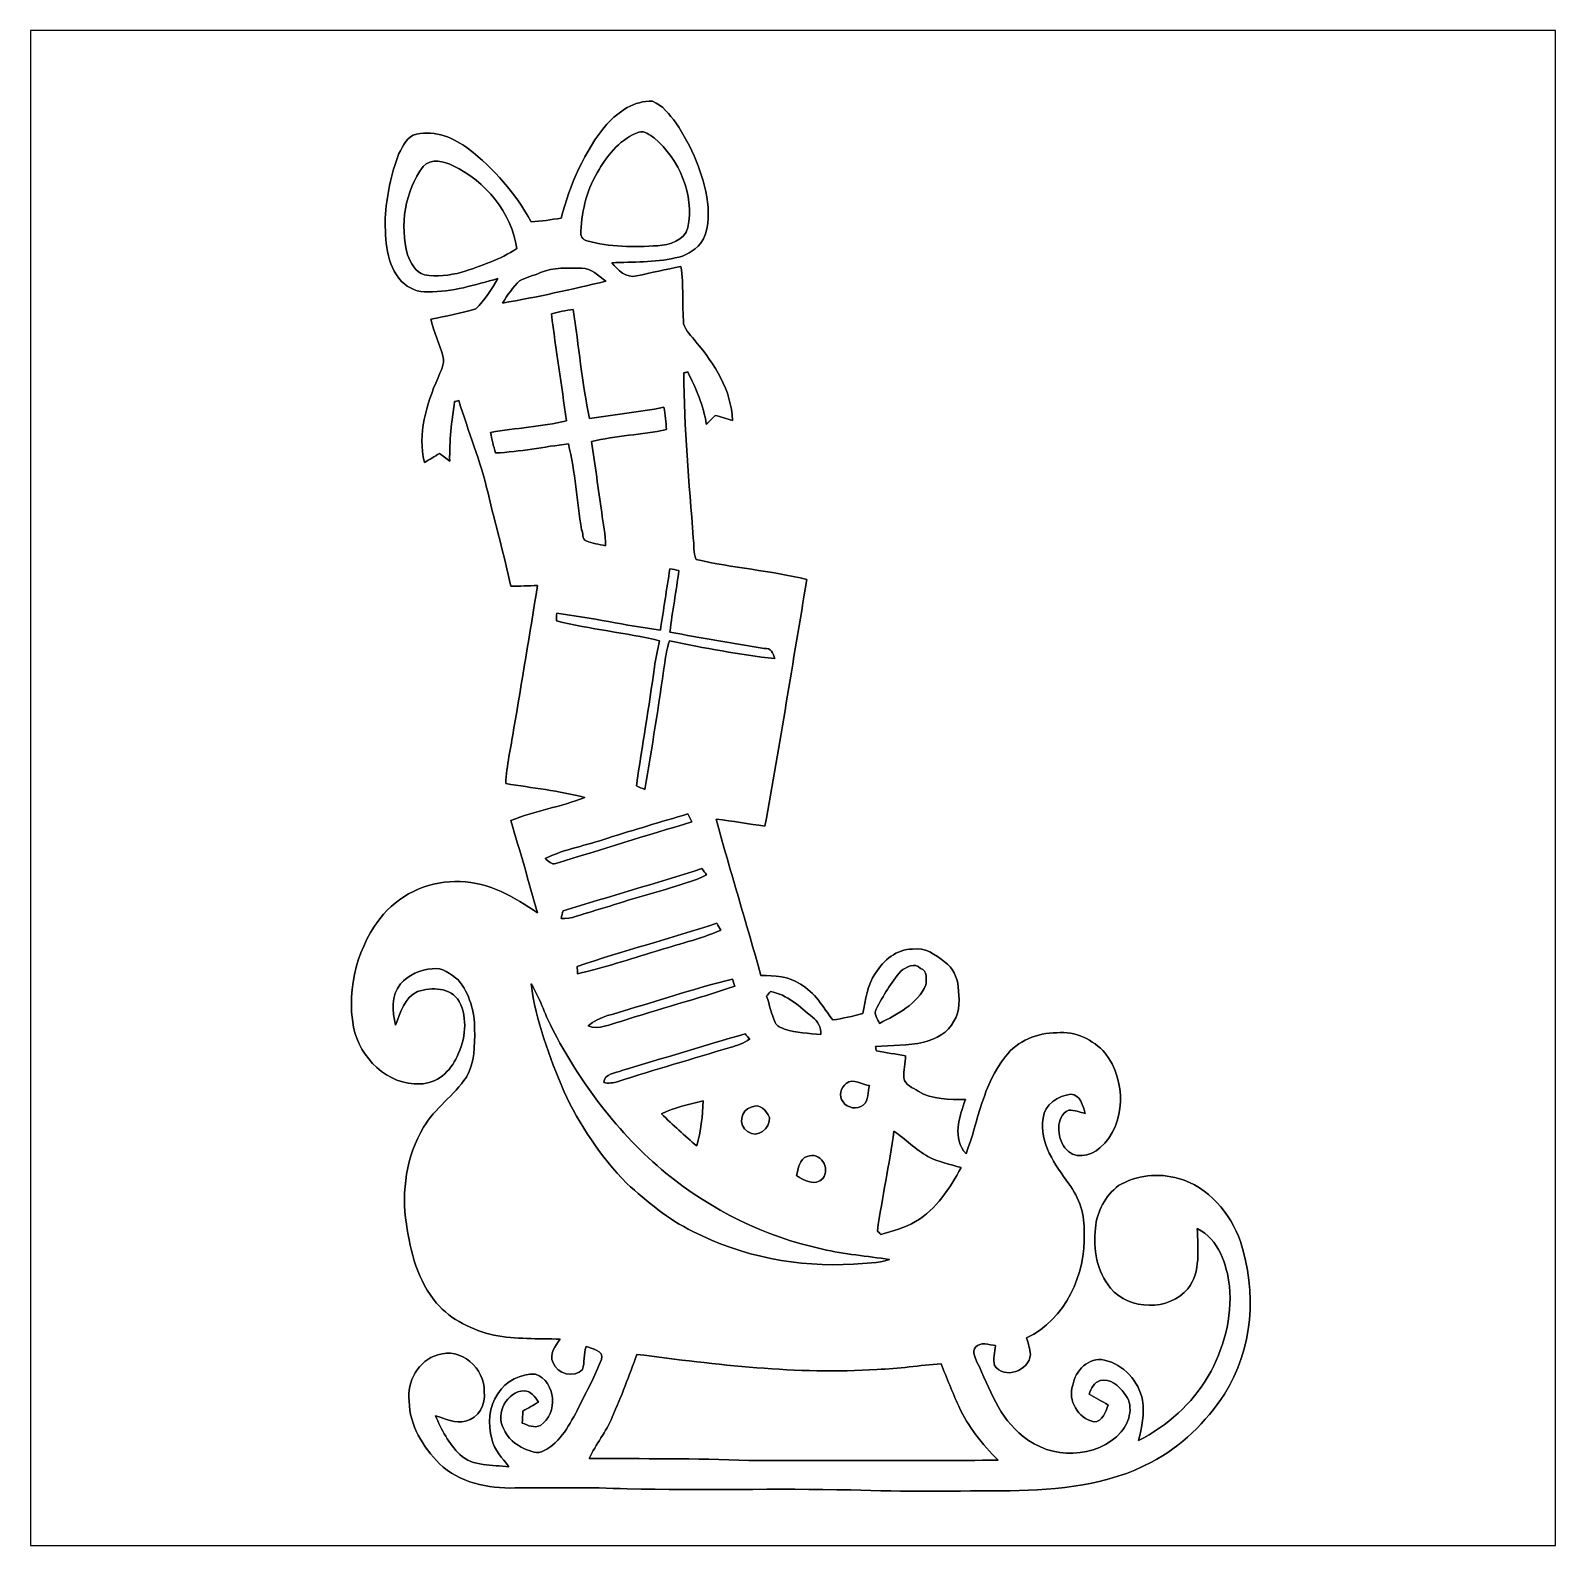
# Model space of a CAD drawing. Header units: centimetres. Extents: x -16.8 to 16.8, y -16.7 to 16.7.
import ezdxf

# ---------------------------------------------------------------- set-up
doc = ezdxf.new("R2010")
doc.units = ezdxf.units.CM
doc.header["$MEASUREMENT"] = 0
doc.layers.add('Layer 1', color=7, linetype='Continuous')

msp = doc.modelspace()

# ---------------------------------------------------------------- linework, layer by layer
at = {"layer": 'Layer 1', "color": 7}
for points, knots in [([(-16.77458, 16.66875), (-16.77458, 16.66875), (16.77458, 16.66875), (16.77458, 16.66875), (16.77458, 16.66875), (16.77458, 16.66875), (16.77458, -16.66875), (16.77458, -16.66875), (16.77458, -16.66875), (16.77458, -16.66875), (-16.77458, -16.66875), (-16.77458, -16.66875), (-16.77458, -16.66875), (-16.77458, -16.66875), (-16.77458, 16.66875), (-16.77458, 16.66875), (-16.77458, 16.66875), (-16.77458, 16.66875), (-16.77458, 16.66875), (-16.77458, 16.66875)], [0, 0, 0, 0, 0.16666667, 0.16666667, 0.16666667, 0.16666667, 0.33333333, 0.33333333, 0.33333333, 0.33333333, 0.5, 0.5, 0.5, 0.5, 0.66666667, 0.66666667, 0.66666667, 0.66666667, 1, 1, 1, 1]), ([(-4.09363, 14.60641), (-4.59705, 14.01516), (-4.89656, 13.28208), (-5.10258, 12.54125), (-5.10258, 12.54125), (-5.32059, 12.50068), (-5.54108, 12.47457), (-5.76227, 12.46011), (-5.76227, 12.46011), (-6.1027, 13.08171), (-6.57331, 13.63451), (-7.13881, 14.06278), (-7.13881, 14.06278), (-7.4609, 14.30584), (-7.86836, 14.48012), (-8.27969, 14.38663), (-8.27969, 14.38663), (-8.49171, 14.35135), (-8.58026, 14.12875), (-8.66881, 13.95836), (-8.66881, 13.95836), (-8.84626, 13.50645), (-8.93939, 13.0235), (-8.9722, 12.53984), (-8.9722, 12.53984), (-8.96902, 12.06147), (-8.95315, 11.51749), (-8.61131, 11.14354), (-8.61131, 11.14354), (-8.45467, 10.99961), (-8.24548, 10.89272), (-8.02605, 10.92094), (-8.02605, 10.92094), (-7.49759, 10.90613), (-6.99382, 11.07652), (-6.49005, 11.2081), (-6.49005, 11.2081), (-6.62905, 10.97245), (-6.77827, 10.73609), (-6.9783, 10.54629), (-6.9783, 10.54629), (-7.30038, 10.43658), (-7.64011, 10.39248), (-7.97031, 10.31346), (-7.97031, 10.31346), (-7.89834, 10.03053), (-7.76852, 9.76595), (-7.6962, 9.48337), (-7.6962, 9.48337), (-7.6514, 9.31792), (-7.76252, 9.16481), (-7.81297, 9.01382), (-7.81297, 9.01382), (-8.06873, 8.43668), (-8.25923, 7.79886), (-8.11001, 7.16527), (-8.11001, 7.16527), (-7.99571, 7.22489), (-7.88741, 7.2958), (-7.77769, 7.36388), (-7.77769, 7.36388), (-7.70396, 7.30567), (-7.62988, 7.24817), (-7.55227, 7.19526), (-7.55227, 7.19526), (-7.56109, 7.63305), (-7.50852, 8.06909), (-7.44538, 8.50159), (-7.44538, 8.50159), (-7.42244, 8.50724), (-7.37658, 8.51852), (-7.35365, 8.52417), (-7.35365, 8.52417), (-7.14163, 7.84401), (-6.87246, 7.18079), (-6.70948, 6.48582), (-6.70948, 6.48582), (-6.54967, 5.80143), (-6.35353, 5.12586), (-6.20536, 4.43865), (-6.20536, 4.43865), (-6.01063, 4.44324), (-5.81554, 4.44959), (-5.62081, 4.45805), (-5.62081, 4.45805), (-5.78873, 3.39831), (-5.96512, 2.33997), (-6.1468, 1.28235), (-6.1468, 1.28235), (-6.20254, 0.88759), (-6.30484, 0.49636), (-6.31719, 0.09666), (-6.31719, 0.09666), (-5.73793, 0.00247), (-5.14914, -0.05856), (-4.58117, -0.20849), (-4.58117, -0.20849), (-5.11104, -0.41487), (-5.67972, -0.50412), (-6.20783, -0.71614), (-6.20783, -0.71614), (-6.00498, -1.39136), (-5.81237, -2.06975), (-5.62151, -2.74849), (-5.62151, -2.74849), (-6.12458, -2.39854), (-6.69008, -2.07433), (-7.31979, -2.06093), (-7.31979, -2.06093), (-7.95408, -2.02741), (-8.58802, -2.30223), (-9.00853, -2.77495), (-9.00853, -2.77495), (-9.57404, -3.4544), (-9.82909, -4.38997), (-9.66823, -5.25992), (-9.66823, -5.25992), (-9.53029, -5.93196), (-8.9221, -6.55038), (-8.20279, -6.5091), (-8.20279, -6.5091), (-7.83731, -6.51263), (-7.52898, -6.22935), (-7.39175, -5.90903), (-7.39175, -5.90903), (-7.20619, -5.53755), (-7.14975, -5.07506), (-7.34236, -4.69583), (-7.34236, -4.69583), (-7.53322, -4.38009), (-7.94773, -4.37797), (-8.25818, -4.47957), (-8.25818, -4.47957), (-8.54851, -4.61186), (-8.63776, -4.94489), (-8.74324, -5.21617), (-8.74324, -5.21617), (-8.82403, -4.91737), (-8.83497, -4.566), (-8.63706, -4.31024), (-8.63706, -4.31024), (-8.45961, -4.11268), (-8.19961, -3.99803), (-7.93644, -3.97757), (-7.93644, -3.97757), (-7.71843, -3.94053), (-7.52193, -4.09363), (-7.36388, -4.2231), (-7.36388, -4.2231), (-7.11376, -4.52508), (-7.00405, -4.9216), (-7.00334, -5.30895), (-7.00334, -5.30895), (-7.00229, -5.66138), (-6.99664, -6.04802), (-7.18644, -6.36058), (-7.18644, -6.36058), (-7.45243, -6.76839), (-7.87894, -7.04286), (-8.12765, -7.46407), (-8.12765, -7.46407), (-8.5023, -8.09943), (-8.62048, -8.87271), (-8.50406, -9.59732), (-8.50406, -9.59732), (-8.42151, -10.21362), (-8.25041, -10.84968), (-7.84225, -11.33475), (-7.84225, -11.33475), (-7.52016, -11.71328), (-7.05238, -11.92283), (-6.58036, -12.04207), (-6.58036, -12.04207), (-6.09918, -12.1285), (-5.60917, -12.11721), (-5.12233, -12.12709), (-5.12233, -12.12709), (-5.22746, -12.27596), (-5.37422, -12.45623), (-5.27685, -12.64885), (-5.27685, -12.64885), (-5.20136, -12.89191), (-4.80342, -12.99704), (-4.63303, -12.79666), (-4.63303, -12.79666), (-4.57341, -12.6365), (-4.61645, -12.45306), (-4.55048, -12.29148), (-4.55048, -12.29148), (-4.43548, -12.32676), (-4.14726, -12.38391), (-4.2164, -12.57406), (-4.2164, -12.57406), (-4.3501, -12.94024), (-4.54378, -13.28173), (-4.71523, -13.63133), (-4.71523, -13.63133), (-4.90679, -13.99046), (-5.10399, -14.39616), (-5.48605, -14.58666), (-5.48605, -14.58666), (-5.61763, -14.67309), (-5.77321, -14.58031), (-5.90374, -14.54503), (-5.90374, -14.54503), (-6.10341, -14.45084), (-6.28333, -14.30232), (-6.36693, -14.09277), (-6.36693, -14.09277), (-6.55638, -13.76927), (-6.2925, -13.27397), (-5.91608, -13.26515), (-5.91608, -13.26515), (-5.76227, -13.26268), (-5.67584, -13.40238), (-5.60035, -13.51456), (-5.60035, -13.51456), (-5.71218, -13.5823), (-5.82683, -13.64544), (-5.94078, -13.71), (-5.94078, -13.71), (-5.94431, -13.77597), (-5.95136, -13.90791), (-5.95489, -13.97388), (-5.95489, -13.97388), (-5.83283, -14.0268), (-5.6836, -14.09488), (-5.55378, -14.02574), (-5.55378, -14.02574), (-5.16184, -13.76786), (-5.21688, -13.0623), (-5.66561, -12.89756), (-5.66561, -12.89756), (-5.98946, -12.88239), (-6.32107, -13.05384), (-6.49182, -13.33077), (-6.49182, -13.33077), (-6.69537, -13.61546), (-6.7116, -13.99328), (-6.62905, -14.32419), (-6.62905, -14.32419), (-6.57578, -14.56514), (-6.39304, -14.7447), (-6.25122, -14.93626), (-6.25122, -14.93626), (-6.61705, -14.89181), (-7.04039, -14.93696), (-7.33037, -14.66815), (-7.33037, -14.66815), (-7.56849, -14.42614), (-7.73465, -14.12205), (-7.8673, -13.81231), (-7.8673, -13.81231), (-7.64999, -13.87369), (-7.43514, -13.99928), (-7.20196, -13.93014), (-7.20196, -13.93014), (-6.91586, -13.87369), (-6.75181, -13.55866), (-6.79485, -13.28349), (-6.79485, -13.28349), (-6.76769, -12.77761), (-7.3152, -12.28549), (-7.81297, -12.47528), (-7.81297, -12.47528), (-8.23948, -12.59029), (-8.50124, -13.06724), (-8.4455, -13.49269), (-8.4455, -13.49269), (-8.43527, -14.02397), (-8.1407, -14.50128), (-7.7791, -14.87029), (-7.7791, -14.87029), (-7.34131, -15.2841), (-6.70807, -15.42203), (-6.12105, -15.40157), (-6.12105, -15.40157), (-5.29731, -15.40263), (-4.47322, -15.38287), (-3.65019, -15.42309), (-3.65019, -15.42309), (-2.00942, -15.45625), (-0.36795, -15.4118), (1.27282, -15.44567), (1.27282, -15.44567), (2.44122, -15.48941), (3.61103, -15.46472), (4.78049, -15.46789), (4.78049, -15.46789), (5.836, -15.43897), (6.93949, -15.34654), (7.88529, -14.83466), (7.88529, -14.83466), (8.54604, -14.49529), (9.08085, -13.9506), (9.49184, -13.33853), (9.49184, -13.33853), (10.11802, -12.35181), (10.20939, -11.07722), (9.84179, -9.98044), (9.84179, -9.98044), (9.62201, -9.3539), (9.14012, -8.77182), (8.48042, -8.59508), (8.48042, -8.59508), (8.04263, -8.45679), (7.55474, -8.52452), (7.15857, -8.74924), (7.15857, -8.74924), (6.8707, -8.9729), (6.68796, -9.32251), (6.65198, -9.68481), (6.65198, -9.68481), (6.60118, -10.14271), (6.68161, -10.64331), (6.98641, -11.00455), (6.98641, -11.00455), (7.39987, -11.50161), (8.27052, -11.5122), (8.68962, -11.01796), (8.68962, -11.01796), (8.97678, -10.63801), (8.90199, -10.13707), (8.89423, -9.69363), (8.89423, -9.69363), (9.36978, -9.93563), (9.53699, -10.47468), (9.60543, -10.96433), (9.60543, -10.96433), (9.66188, -11.6526), (9.47879, -12.34828), (9.13342, -12.94201), (9.13342, -12.94201), (8.78311, -13.55619), (8.22713, -14.03703), (7.60377, -14.36053), (7.60377, -14.36053), (7.67397, -14.07089), (7.73183, -13.77244), (7.69091, -13.47364), (7.69091, -13.47364), (7.60836, -13.05137), (7.27322, -12.68307), (6.84953, -12.58887), (6.84953, -12.58887), (6.50275, -12.51232), (6.21065, -12.82171), (6.15632, -13.14027), (6.15632, -13.14027), (6.0325, -13.4814), (6.27803, -13.86593), (6.61776, -13.94707), (6.61776, -13.94707), (6.80791, -13.94707), (6.88516, -13.72447), (6.93067, -13.57701), (6.93067, -13.57701), (6.79379, -13.49375), (6.65374, -13.41684), (6.51404, -13.33888), (6.51404, -13.33888), (6.56202, -13.21752), (6.62305, -13.07747), (6.76063, -13.03831), (6.76063, -13.03831), (6.97512, -12.99245), (7.17444, -13.14662), (7.2838, -13.31807), (7.2838, -13.31807), (7.50887, -13.55937), (7.41362, -13.94213), (7.21995, -14.17038), (7.21995, -14.17038), (6.68126, -14.77222), (5.66702, -14.78068), (5.06589, -14.26669), (5.06589, -14.26669), (4.52931, -13.86522), (4.32682, -13.20871), (4.04777, -12.63086), (4.04777, -12.63086), (4.00438, -12.53067), (3.93382, -12.40543), (4.01391, -12.30489), (4.01391, -12.30489), (4.12538, -12.17295), (4.31094, -12.25832), (4.45805, -12.27067), (4.45805, -12.27067), (4.44465, -12.41354), (4.38432, -12.56771), (4.43653, -12.70776), (4.43653, -12.70776), (4.63726, -13.02597), (5.20771, -12.82559), (5.22287, -12.46717), (5.22287, -12.46717), (5.21159, -12.34017), (5.17631, -12.21987), (5.13997, -12.09922), (5.13997, -12.09922), (5.99863, -11.69494), (6.44137, -10.70539), (6.40503, -9.78888), (6.40503, -9.78888), (6.42338, -9.40329), (6.30414, -9.01665), (6.06778, -8.71149), (6.06778, -8.71149), (5.76651, -8.2931), (5.41479, -7.81226), (5.50086, -7.2644), (5.50086, -7.2644), (5.53438, -6.96983), (5.83389, -6.76204), (6.11364, -6.73982), (6.11364, -6.73982), (6.33095, -6.74652), (6.37611, -7.0044), (6.42937, -7.16492), (6.42937, -7.16492), (6.31119, -7.12752), (6.1909, -7.08731), (6.06496, -7.08766), (6.06496, -7.08766), (5.76016, -7.24076), (5.81413, -7.68138), (5.98135, -7.91774), (5.98135, -7.91774), (6.16338, -8.17598), (6.54791, -8.11601), (6.75358, -7.9181), (6.75358, -7.9181), (7.34131, -7.39951), (7.3279, -6.42761), (6.86682, -5.83318), (6.86682, -5.83318), (6.60188, -5.53791), (6.20854, -5.3407), (5.80461, -5.38656), (5.80461, -5.38656), (5.3788, -5.38621), (4.93183, -5.55766), (4.67678, -5.91079), (4.67678, -5.91079), (4.17266, -6.51969), (4.08129, -7.33037), (3.80682, -8.04721), (3.80682, -8.04721), (3.49603, -7.71454), (3.65725, -7.23159), (3.79448, -6.85447), (3.79448, -6.85447), (3.44135, -6.85553), (3.06458, -6.86223), (2.75237, -6.67138), (2.75237, -6.67138), (2.63842, -6.59377), (2.46098, -6.53944), (2.44193, -6.38104), (2.44193, -6.38104), (2.42711, -6.21736), (2.47368, -6.05402), (2.47579, -5.89068), (2.47579, -5.89068), (2.26166, -5.85787), (2.04823, -5.82189), (1.8348, -5.7845), (1.8348, -5.7845), (1.82986, -5.76086), (1.81928, -5.71288), (1.81398, -5.68925), (1.81398, -5.68925), (2.16853, -5.65503), (2.53012, -5.67937), (2.87867, -5.59506), (2.87867, -5.59506), (3.14078, -5.51639), (3.41207, -5.38939), (3.54118, -5.13009), (3.54118, -5.13009), (3.69041, -4.90855), (3.6509, -4.62315), (3.63643, -4.37197), (3.63643, -4.37197), (3.61244, -4.1596), (3.51437, -3.9497), (3.33587, -3.82482), (3.33587, -3.82482), (3.1309, -3.67771), (2.9016, -3.48862), (2.62925, -3.54612), (2.62925, -3.54612), (2.28283, -3.54118), (1.9872, -3.79201), (1.81716, -4.07423), (1.81716, -4.07423), (1.62384, -4.33105), (1.60796, -4.66266), (1.53282, -4.96358), (1.53282, -4.96358), (1.31621, -5.02532), (1.09502, -5.06871), (0.87312, -5.10434), (0.87312, -5.10434), (0.66181, -4.82212), (0.48154, -4.49298), (0.16192, -4.31765), (0.16192, -4.31765), (-0.08784, -4.13561), (-0.41099, -4.13314), (-0.70556, -4.12291), (-0.70556, -4.12291), (-1.02482, -2.97462), (-1.38254, -1.83727), (-1.68734, -0.68509), (-1.68734, -0.68509), (-1.32962, -0.72602), (-0.97614, -0.79728), (-0.61771, -0.83644), (-0.61771, -0.83644), (-0.28187, 0.96591), (-0.00635, 2.77954), (0.30692, 4.58646), (0.30692, 4.58646), (-0.49495, 4.79072), (-1.32927, 4.83482), (-2.13184, 5.03096), (-2.13184, 5.03096), (-2.19675, 5.17878), (-2.1717, 5.34917), (-2.19639, 5.50474), (-2.19639, 5.50474), (-2.27965, 6.71442), (-2.40312, 7.92233), (-2.40136, 9.13624), (-2.40136, 9.13624), (-2.38019, 9.14153), (-2.33751, 9.15176), (-2.31599, 9.1567), (-2.31599, 9.1567), (-2.13854, 8.79052), (-1.96286, 8.41657), (-1.90818, 8.00806), (-1.90818, 8.00806), (-1.83903, 8.06662), (-1.77588, 8.13153), (-1.71379, 8.1975), (-1.71379, 8.1975), (-1.58538, 8.16927), (-1.45944, 8.12906), (-1.33385, 8.08955), (-1.33385, 8.08955), (-1.34973, 8.75242), (-1.72579, 9.33097), (-2.13889, 9.82098), (-2.13889, 9.82098), (-2.22956, 9.94904), (-2.3682, 10.05805), (-2.40559, 10.21609), (-2.40559, 10.21609), (-2.43911, 10.6359), (-2.40136, 11.05994), (-2.46627, 11.47727), (-2.46627, 11.47727), (-2.79259, 11.41024), (-3.11785, 11.33722), (-3.44417, 11.26913), (-3.44417, 11.26913), (-3.66501, 11.21022), (-3.85868, 11.39472), (-3.98392, 11.55735), (-3.98392, 11.55735), (-3.51966, 11.5764), (-3.04976, 11.56406), (-2.59292, 11.66283), (-2.59292, 11.66283), (-2.37878, 11.70234), (-2.17135, 11.81206), (-2.03376, 11.98245), (-2.03376, 11.98245), (-1.84503, 12.2428), (-1.84538, 12.58993), (-1.87995, 12.89473), (-1.87995, 12.89473), (-1.96885, 13.51915), (-2.2285, 14.11499), (-2.57881, 14.63675), (-2.57881, 14.63675), (-2.71463, 14.82337), (-2.86879, 15.02304), (-3.09033, 15.11018), (-3.09033, 15.11018), (-3.48756, 15.13205), (-3.83787, 14.88828), (-4.09363, 14.60641)], [0, 0, 0, 0, 0.00666667, 0.00666667, 0.00666667, 0.00666667, 0.01333333, 0.01333333, 0.01333333, 0.01333333, 0.02, 0.02, 0.02, 0.02, 0.02666667, 0.02666667, 0.02666667, 0.02666667, 0.03333333, 0.03333333, 0.03333333, 0.03333333, 0.04, 0.04, 0.04, 0.04, 0.04666667, 0.04666667, 0.04666667, 0.04666667, 0.05333333, 0.05333333, 0.05333333, 0.05333333, 0.06, 0.06, 0.06, 0.06, 0.06666667, 0.06666667, 0.06666667, 0.06666667, 0.07333333, 0.07333333, 0.07333333, 0.07333333, 0.08, 0.08, 0.08, 0.08, 0.08666667, 0.08666667, 0.08666667, 0.08666667, 0.09333333, 0.09333333, 0.09333333, 0.09333333, 0.1, 0.1, 0.1, 0.1, 0.10666667, 0.10666667, 0.10666667, 0.10666667, 0.11333333, 0.11333333, 0.11333333, 0.11333333, 0.12, 0.12, 0.12, 0.12, 0.12666667, 0.12666667, 0.12666667, 0.12666667, 0.13333333, 0.13333333, 0.13333333, 0.13333333, 0.14, 0.14, 0.14, 0.14, 0.14666667, 0.14666667, 0.14666667, 0.14666667, 0.15333333, 0.15333333, 0.15333333, 0.15333333, 0.16, 0.16, 0.16, 0.16, 0.16666667, 0.16666667, 0.16666667, 0.16666667, 0.17333333, 0.17333333, 0.17333333, 0.17333333, 0.18, 0.18, 0.18, 0.18, 0.18666667, 0.18666667, 0.18666667, 0.18666667, 0.19333333, 0.19333333, 0.19333333, 0.19333333, 0.2, 0.2, 0.2, 0.2, 0.20666667, 0.20666667, 0.20666667, 0.20666667, 0.21333333, 0.21333333, 0.21333333, 0.21333333, 0.22, 0.22, 0.22, 0.22, 0.22666667, 0.22666667, 0.22666667, 0.22666667, 0.23333333, 0.23333333, 0.23333333, 0.23333333, 0.24, 0.24, 0.24, 0.24, 0.24666667, 0.24666667, 0.24666667, 0.24666667, 0.25333333, 0.25333333, 0.25333333, 0.25333333, 0.26, 0.26, 0.26, 0.26, 0.26666667, 0.26666667, 0.26666667, 0.26666667, 0.27333333, 0.27333333, 0.27333333, 0.27333333, 0.28, 0.28, 0.28, 0.28, 0.28666667, 0.28666667, 0.28666667, 0.28666667, 0.29333333, 0.29333333, 0.29333333, 0.29333333, 0.3, 0.3, 0.3, 0.3, 0.30666667, 0.30666667, 0.30666667, 0.30666667, 0.31333333, 0.31333333, 0.31333333, 0.31333333, 0.32, 0.32, 0.32, 0.32, 0.32666667, 0.32666667, 0.32666667, 0.32666667, 0.33333333, 0.33333333, 0.33333333, 0.33333333, 0.34, 0.34, 0.34, 0.34, 0.34666667, 0.34666667, 0.34666667, 0.34666667, 0.35333333, 0.35333333, 0.35333333, 0.35333333, 0.36, 0.36, 0.36, 0.36, 0.36666667, 0.36666667, 0.36666667, 0.36666667, 0.37333333, 0.37333333, 0.37333333, 0.37333333, 0.38, 0.38, 0.38, 0.38, 0.38666667, 0.38666667, 0.38666667, 0.38666667, 0.39333333, 0.39333333, 0.39333333, 0.39333333, 0.4, 0.4, 0.4, 0.4, 0.40666667, 0.40666667, 0.40666667, 0.40666667, 0.41333333, 0.41333333, 0.41333333, 0.41333333, 0.42, 0.42, 0.42, 0.42, 0.42666667, 0.42666667, 0.42666667, 0.42666667, 0.43333333, 0.43333333, 0.43333333, 0.43333333, 0.44, 0.44, 0.44, 0.44, 0.44666667, 0.44666667, 0.44666667, 0.44666667, 0.45333333, 0.45333333, 0.45333333, 0.45333333, 0.46, 0.46, 0.46, 0.46, 0.46666667, 0.46666667, 0.46666667, 0.46666667, 0.47333333, 0.47333333, 0.47333333, 0.47333333, 0.48, 0.48, 0.48, 0.48, 0.48666667, 0.48666667, 0.48666667, 0.48666667, 0.49333333, 0.49333333, 0.49333333, 0.49333333, 0.5, 0.5, 0.5, 0.5, 0.50666667, 0.50666667, 0.50666667, 0.50666667, 0.51333333, 0.51333333, 0.51333333, 0.51333333, 0.52, 0.52, 0.52, 0.52, 0.52666667, 0.52666667, 0.52666667, 0.52666667, 0.53333333, 0.53333333, 0.53333333, 0.53333333, 0.54, 0.54, 0.54, 0.54, 0.54666667, 0.54666667, 0.54666667, 0.54666667, 0.55333333, 0.55333333, 0.55333333, 0.55333333, 0.56, 0.56, 0.56, 0.56, 0.56666667, 0.56666667, 0.56666667, 0.56666667, 0.57333333, 0.57333333, 0.57333333, 0.57333333, 0.58, 0.58, 0.58, 0.58, 0.58666667, 0.58666667, 0.58666667, 0.58666667, 0.59333333, 0.59333333, 0.59333333, 0.59333333, 0.6, 0.6, 0.6, 0.6, 0.60666667, 0.60666667, 0.60666667, 0.60666667, 0.61333333, 0.61333333, 0.61333333, 0.61333333, 0.62, 0.62, 0.62, 0.62, 0.62666667, 0.62666667, 0.62666667, 0.62666667, 0.63333333, 0.63333333, 0.63333333, 0.63333333, 0.64, 0.64, 0.64, 0.64, 0.64666667, 0.64666667, 0.64666667, 0.64666667, 0.65333333, 0.65333333, 0.65333333, 0.65333333, 0.66, 0.66, 0.66, 0.66, 0.66666667, 0.66666667, 0.66666667, 0.66666667, 0.67333333, 0.67333333, 0.67333333, 0.67333333, 0.68, 0.68, 0.68, 0.68, 0.68666667, 0.68666667, 0.68666667, 0.68666667, 0.69333333, 0.69333333, 0.69333333, 0.69333333, 0.7, 0.7, 0.7, 0.7, 0.70666667, 0.70666667, 0.70666667, 0.70666667, 0.71333333, 0.71333333, 0.71333333, 0.71333333, 0.72, 0.72, 0.72, 0.72, 0.72666667, 0.72666667, 0.72666667, 0.72666667, 0.73333333, 0.73333333, 0.73333333, 0.73333333, 0.74, 0.74, 0.74, 0.74, 0.74666667, 0.74666667, 0.74666667, 0.74666667, 0.75333333, 0.75333333, 0.75333333, 0.75333333, 0.76, 0.76, 0.76, 0.76, 0.76666667, 0.76666667, 0.76666667, 0.76666667, 0.77333333, 0.77333333, 0.77333333, 0.77333333, 0.78, 0.78, 0.78, 0.78, 0.78666667, 0.78666667, 0.78666667, 0.78666667, 0.79333333, 0.79333333, 0.79333333, 0.79333333, 0.8, 0.8, 0.8, 0.8, 0.80666667, 0.80666667, 0.80666667, 0.80666667, 0.81333333, 0.81333333, 0.81333333, 0.81333333, 0.82, 0.82, 0.82, 0.82, 0.82666667, 0.82666667, 0.82666667, 0.82666667, 0.83333333, 0.83333333, 0.83333333, 0.83333333, 0.84, 0.84, 0.84, 0.84, 0.84666667, 0.84666667, 0.84666667, 0.84666667, 0.85333333, 0.85333333, 0.85333333, 0.85333333, 0.86, 0.86, 0.86, 0.86, 0.86666667, 0.86666667, 0.86666667, 0.86666667, 0.87333333, 0.87333333, 0.87333333, 0.87333333, 0.88, 0.88, 0.88, 0.88, 0.88666667, 0.88666667, 0.88666667, 0.88666667, 0.89333333, 0.89333333, 0.89333333, 0.89333333, 0.9, 0.9, 0.9, 0.9, 0.90666667, 0.90666667, 0.90666667, 0.90666667, 0.91333333, 0.91333333, 0.91333333, 0.91333333, 0.92, 0.92, 0.92, 0.92, 0.92666667, 0.92666667, 0.92666667, 0.92666667, 0.93333333, 0.93333333, 0.93333333, 0.93333333, 0.94, 0.94, 0.94, 0.94, 0.94666667, 0.94666667, 0.94666667, 0.94666667, 0.95333333, 0.95333333, 0.95333333, 0.95333333, 0.96, 0.96, 0.96, 0.96, 0.96666667, 0.96666667, 0.96666667, 0.96666667, 0.97333333, 0.97333333, 0.97333333, 0.97333333, 0.98, 0.98, 0.98, 0.98, 0.98666667, 0.98666667, 0.98666667, 0.98666667, 1, 1, 1, 1]), ([(-3.39125, 14.4332), (-3.26566, 14.46989), (-3.15207, 14.36723), (-3.05118, 14.3062), (-3.05118, 14.3062), (-2.49908, 13.82995), (-2.17029, 13.06019), (-2.31069, 12.33135), (-2.31069, 12.33135), (-2.38654, 12.04524), (-2.71745, 11.94576), (-2.97921, 11.93271), (-2.97921, 11.93271), (-3.49885, 11.89919), (-4.03331, 11.90061), (-4.53884, 12.04207), (-4.53884, 12.04207), (-4.63585, 12.06112), (-4.67642, 12.16342), (-4.66866, 12.25303), (-4.66866, 12.25303), (-4.64079, 12.72822), (-4.52614, 13.20835), (-4.26438, 13.61158), (-4.26438, 13.61158), (-4.06365, 13.96153), (-3.77896, 14.29032), (-3.39125, 14.4332)], [0, 0, 0, 0, 0.125, 0.125, 0.125, 0.125, 0.25, 0.25, 0.25, 0.25, 0.375, 0.375, 0.375, 0.375, 0.5, 0.5, 0.5, 0.5, 0.625, 0.625, 0.625, 0.625, 0.75, 0.75, 0.75, 0.75, 1, 1, 1, 1]), ([(-8.13858, 13.6779), (-7.96149, 13.86487), (-7.67292, 13.79502), (-7.47324, 13.69236), (-7.47324, 13.69236), (-6.75958, 13.34629), (-6.19689, 12.66543), (-6.07519, 11.87097), (-6.07519, 11.87097), (-6.4449, 11.62544), (-6.86999, 11.48539), (-7.28839, 11.34851), (-7.28839, 11.34851), (-7.55474, 11.27689), (-7.83696, 11.24797), (-8.11001, 11.29206), (-8.11001, 11.29206), (-8.3058, 11.35345), (-8.41058, 11.55382), (-8.48113, 11.73268), (-8.48113, 11.73268), (-8.65646, 12.38956), (-8.53758, 13.12404), (-8.13858, 13.6779)], [0, 0, 0, 0, 0.14285714, 0.14285714, 0.14285714, 0.14285714, 0.28571429, 0.28571429, 0.28571429, 0.28571429, 0.42857143, 0.42857143, 0.42857143, 0.42857143, 0.57142857, 0.57142857, 0.57142857, 0.57142857, 0.71428571, 0.71428571, 0.71428571, 0.71428571, 1, 1, 1, 1]), ([(-5.55554, 11.34251), (-5.27121, 11.46669), (-4.95229, 11.43776), (-4.64961, 11.43776), (-4.64961, 11.43776), (-4.43477, 11.44341), (-4.27955, 11.26949), (-4.11798, 11.15131), (-4.11798, 11.15131), (-4.87221, 10.97386), (-5.62857, 10.79994), (-6.39304, 10.67047), (-6.39304, 10.67047), (-6.2798, 10.84262), (-6.16444, 11.01831), (-6.01345, 11.15977), (-6.01345, 11.15977), (-5.86987, 11.24021), (-5.70406, 11.27196), (-5.55554, 11.34251)], [0, 0, 0, 0, 0.16666667, 0.16666667, 0.16666667, 0.16666667, 0.33333333, 0.33333333, 0.33333333, 0.33333333, 0.5, 0.5, 0.5, 0.5, 0.66666667, 0.66666667, 0.66666667, 0.66666667, 1, 1, 1, 1]), ([(-5.3146, 10.43481), (-5.15796, 10.48032), (-4.9978, 10.51031), (-4.83517, 10.52795), (-4.83517, 10.52795), (-4.70817, 9.72926), (-4.64891, 8.91787), (-4.47358, 8.12729), (-4.47358, 8.12729), (-3.931, 8.21725), (-3.38243, 8.26841), (-2.84268, 8.37671), (-2.84268, 8.37671), (-2.80741, 8.21549), (-2.78941, 8.05039), (-2.78448, 7.88529), (-2.78448, 7.88529), (-3.33128, 7.77522), (-3.89326, 7.75159), (-4.43583, 7.62141), (-4.43583, 7.62141), (-4.34446, 7.10353), (-4.29119, 6.58036), (-4.20688, 6.06143), (-4.20688, 6.06143), (-4.17654, 5.81872), (-4.12433, 5.57742), (-4.12362, 5.33224), (-4.12362, 5.33224), (-4.26755, 5.36293), (-4.41572, 5.38163), (-4.55224, 5.43666), (-4.55224, 5.43666), (-4.64961, 5.46841), (-4.60834, 5.62328), (-4.65067, 5.6829), (-4.65067, 5.6829), (-4.75368, 6.31119), (-4.78578, 6.9529), (-4.94242, 7.57132), (-4.94242, 7.57132), (-5.47758, 7.5117), (-6.00781, 7.39599), (-6.54614, 7.37306), (-6.54614, 7.37306), (-6.58918, 7.52193), (-6.6294, 7.67221), (-6.65233, 7.82567), (-6.65233, 7.82567), (-6.09741, 7.91845), (-5.53226, 7.95373), (-4.98334, 8.0772), (-4.98334, 8.0772), (-5.09094, 8.86354), (-5.21723, 9.64706), (-5.3146, 10.43481)], [0, 0, 0, 0, 0.06666667, 0.06666667, 0.06666667, 0.06666667, 0.13333333, 0.13333333, 0.13333333, 0.13333333, 0.2, 0.2, 0.2, 0.2, 0.26666667, 0.26666667, 0.26666667, 0.26666667, 0.33333333, 0.33333333, 0.33333333, 0.33333333, 0.4, 0.4, 0.4, 0.4, 0.46666667, 0.46666667, 0.46666667, 0.46666667, 0.53333333, 0.53333333, 0.53333333, 0.53333333, 0.6, 0.6, 0.6, 0.6, 0.66666667, 0.66666667, 0.66666667, 0.66666667, 0.73333333, 0.73333333, 0.73333333, 0.73333333, 0.8, 0.8, 0.8, 0.8, 0.86666667, 0.86666667, 0.86666667, 0.86666667, 1, 1, 1, 1]), ([(-2.70651, 4.82494), (-2.64195, 4.81259), (-2.57669, 4.79954), (-2.51178, 4.78649), (-2.51178, 4.78649), (-2.56364, 4.33317), (-2.65642, 3.88549), (-2.70651, 3.43182), (-2.70651, 3.43182), (-2.01965, 3.29353), (-1.32503, 3.19652), (-0.63641, 3.0674), (-0.63641, 3.0674), (-0.47766, 3.09809), (-0.44238, 2.95134), (-0.39723, 2.84868), (-0.39723, 2.84868), (-1.17757, 2.92523), (-1.94769, 3.08681), (-2.71639, 3.23532), (-2.71639, 3.23532), (-2.77248, 3.07975), (-2.79682, 2.91606), (-2.82222, 2.75308), (-2.82222, 2.75308), (-2.95346, 1.8221), (-3.10092, 0.89323), (-3.25861, -0.03387), (-3.25861, -0.03387), (-3.32176, -0.00706), (-3.3842, 0.02046), (-3.44593, 0.04939), (-3.44593, 0.04939), (-3.31611, 0.92075), (-3.16794, 1.78929), (-3.048, 2.66206), (-3.048, 2.66206), (-3.02119, 2.85609), (-2.97886, 3.04729), (-2.93688, 3.23815), (-2.93688, 3.23815), (-3.68547, 3.42406), (-4.45841, 3.48791), (-5.20629, 3.67559), (-5.20629, 3.67559), (-5.20383, 3.73204), (-5.201, 3.78778), (-5.19818, 3.84387), (-5.19818, 3.84387), (-4.43336, 3.75214), (-3.68124, 3.57717), (-2.91818, 3.47274), (-2.91818, 3.47274), (-2.84445, 3.92289), (-2.78412, 4.37515), (-2.70651, 4.82494)], [0, 0, 0, 0, 0.06666667, 0.06666667, 0.06666667, 0.06666667, 0.13333333, 0.13333333, 0.13333333, 0.13333333, 0.2, 0.2, 0.2, 0.2, 0.26666667, 0.26666667, 0.26666667, 0.26666667, 0.33333333, 0.33333333, 0.33333333, 0.33333333, 0.4, 0.4, 0.4, 0.4, 0.46666667, 0.46666667, 0.46666667, 0.46666667, 0.53333333, 0.53333333, 0.53333333, 0.53333333, 0.6, 0.6, 0.6, 0.6, 0.66666667, 0.66666667, 0.66666667, 0.66666667, 0.73333333, 0.73333333, 0.73333333, 0.73333333, 0.8, 0.8, 0.8, 0.8, 0.86666667, 0.86666667, 0.86666667, 0.86666667, 1, 1, 1, 1]), ([(-4.07705, -1.10596), (-3.49179, -0.91758), (-2.90195, -0.74436), (-2.31246, -0.56938), (-2.31246, -0.56938), (-2.28247, -0.62794), (-2.25319, -0.68721), (-2.22497, -0.74683), (-2.22497, -0.74683), (-3.22474, -1.0414), (-4.21781, -1.35784), (-5.21582, -1.65841), (-5.21582, -1.65841), (-5.31354, -1.69686), (-5.38515, -1.60302), (-5.45394, -1.55081), (-5.45394, -1.55081), (-5.01721, -1.34056), (-4.53319, -1.26224), (-4.07705, -1.10596)], [0, 0, 0, 0, 0.16666667, 0.16666667, 0.16666667, 0.16666667, 0.33333333, 0.33333333, 0.33333333, 0.33333333, 0.5, 0.5, 0.5, 0.5, 0.66666667, 0.66666667, 0.66666667, 0.66666667, 1, 1, 1, 1]), ([(-5.05954, -2.69981), (-4.04001, -2.3936), (-3.01766, -2.09621), (-2.00272, -1.77412), (-2.00272, -1.77412), (-1.96885, -1.81963), (-1.93534, -1.86549), (-1.90147, -1.9117), (-1.90147, -1.9117), (-2.18369, -2.06728), (-2.50649, -2.12478), (-2.80741, -2.23273), (-2.80741, -2.23273), (-3.35633, -2.37737), (-3.89396, -2.56187), (-4.4383, -2.72168), (-4.4383, -2.72168), (-4.65702, -2.77636), (-4.87151, -2.88925), (-5.10328, -2.87126), (-5.10328, -2.87126), (-5.08917, -2.81376), (-5.07436, -2.75696), (-5.05954, -2.69981)], [0, 0, 0, 0, 0.14285714, 0.14285714, 0.14285714, 0.14285714, 0.28571429, 0.28571429, 0.28571429, 0.28571429, 0.42857143, 0.42857143, 0.42857143, 0.42857143, 0.57142857, 0.57142857, 0.57142857, 0.57142857, 0.71428571, 0.71428571, 0.71428571, 0.71428571, 1, 1, 1, 1]), ([(-4.74663, -3.92571), (-3.73239, -3.58316), (-2.69522, -3.31082), (-1.67781, -2.97709), (-1.67781, -2.97709), (-1.64818, -3.02789), (-1.61854, -3.07869), (-1.58891, -3.13055), (-1.58891, -3.13055), (-2.05493, -3.32811), (-2.55023, -3.44099), (-3.03001, -3.59904), (-3.03001, -3.59904), (-3.59904, -3.76661), (-4.16207, -3.95852), (-4.74169, -4.08728), (-4.74169, -4.08728), (-4.74345, -4.03331), (-4.74521, -3.97933), (-4.74663, -3.92571)], [0, 0, 0, 0, 0.16666667, 0.16666667, 0.16666667, 0.16666667, 0.33333333, 0.33333333, 0.33333333, 0.33333333, 0.5, 0.5, 0.5, 0.5, 0.66666667, 0.66666667, 0.66666667, 0.66666667, 1, 1, 1, 1]), ([(2.37243, -4.03049), (2.4892, -3.94264), (2.67758, -3.83046), (2.80353, -3.9691), (2.80353, -3.9691), (2.95875, -4.02202), (2.93441, -4.21252), (2.92453, -4.33458), (2.92453, -4.33458), (2.73791, -4.76462), (2.29482, -4.97311), (1.90429, -5.18019), (1.90429, -5.18019), (1.85914, -5.08388), (1.76742, -4.97346), (1.82845, -4.86445), (1.82845, -4.86445), (1.98579, -4.57306), (2.15477, -4.28131), (2.37243, -4.03049)], [0, 0, 0, 0, 0.16666667, 0.16666667, 0.16666667, 0.16666667, 0.33333333, 0.33333333, 0.33333333, 0.33333333, 0.5, 0.5, 0.5, 0.5, 0.66666667, 0.66666667, 0.66666667, 0.66666667, 1, 1, 1, 1]), ([(-5.76121, -4.30918), (-5.57248, -4.61257), (-5.4677, -4.95653), (-5.30719, -5.27403), (-5.30719, -5.27403), (-4.68736, -6.48935), (-3.84316, -7.59707), (-2.79718, -8.47654), (-2.79718, -8.47654), (-1.79493, -9.28476), (-0.61278, -9.87813), (0.64946, -10.14554), (0.64946, -10.14554), (1.13277, -10.26407), (1.63054, -10.29829), (2.1209, -10.37519), (2.1209, -10.37519), (1.86831, -10.46903), (1.59173, -10.45104), (1.32786, -10.47503), (1.32786, -10.47503), (0.11465, -10.55194), (-1.12324, -10.31381), (-2.20592, -9.75678), (-2.20592, -9.75678), (-2.74496, -9.48937), (-3.21451, -9.10484), (-3.65443, -8.6995), (-3.65443, -8.6995), (-4.23933, -8.11777), (-4.68948, -7.41257), (-5.04331, -6.67032), (-5.04331, -6.67032), (-5.35376, -5.90938), (-5.66244, -5.13009), (-5.76121, -4.30918)], [0, 0, 0, 0, 0.1, 0.1, 0.1, 0.1, 0.2, 0.2, 0.2, 0.2, 0.3, 0.3, 0.3, 0.3, 0.4, 0.4, 0.4, 0.4, 0.5, 0.5, 0.5, 0.5, 0.6, 0.6, 0.6, 0.6, 0.7, 0.7, 0.7, 0.7, 0.8, 0.8, 0.8, 0.8, 1, 1, 1, 1]), ([(-3.60751, -4.8641), (-2.84551, -4.65667), (-2.10079, -4.38538), (-1.33138, -4.20582), (-1.33138, -4.20582), (-1.31551, -4.25662), (-1.29893, -4.30777), (-1.28235, -4.35928), (-1.28235, -4.35928), (-2.11032, -4.64467), (-2.95839, -4.86375), (-3.78989, -5.1368), (-3.78989, -5.1368), (-4.02131, -5.19042), (-4.26508, -5.33365), (-4.50568, -5.23699), (-4.50568, -5.23699), (-4.26332, -5.0098), (-3.9049, -4.98193), (-3.60751, -4.8641)], [0, 0, 0, 0, 0.16666667, 0.16666667, 0.16666667, 0.16666667, 0.33333333, 0.33333333, 0.33333333, 0.33333333, 0.5, 0.5, 0.5, 0.5, 0.66666667, 0.66666667, 0.66666667, 0.66666667, 1, 1, 1, 1]), ([(-0.49354, -4.4764), (-0.12876, -4.54731), (0.15099, -4.80977), (0.4258, -5.04155), (0.4258, -5.04155), (0.54963, -5.1308), (0.61524, -5.27085), (0.61595, -5.42219), (0.61595, -5.42219), (0.34749, -5.39962), (0.07267, -5.38833), (-0.18556, -5.30437), (-0.18556, -5.30437), (-0.26247, -5.27262), (-0.35842, -5.24545), (-0.39194, -5.16079), (-0.39194, -5.16079), (-0.47272, -4.97417), (-0.51576, -4.77449), (-0.57997, -4.58223), (-0.57997, -4.58223), (-0.55104, -4.5466), (-0.52246, -4.51167), (-0.49354, -4.4764)], [0, 0, 0, 0, 0.14285714, 0.14285714, 0.14285714, 0.14285714, 0.28571429, 0.28571429, 0.28571429, 0.28571429, 0.42857143, 0.42857143, 0.42857143, 0.42857143, 0.57142857, 0.57142857, 0.57142857, 0.57142857, 0.71428571, 0.71428571, 0.71428571, 0.71428571, 1, 1, 1, 1]), ([(-3.76273, -6.2163), (-2.85821, -5.9503), (-1.95898, -5.66667), (-1.05163, -5.41055), (-1.05163, -5.41055), (-1.01882, -5.44724), (-0.98566, -5.48464), (-0.9525, -5.52203), (-0.9525, -5.52203), (-1.07985, -5.61658), (-1.23225, -5.66561), (-1.38218, -5.71041), (-1.38218, -5.71041), (-2.20698, -5.95277), (-3.03036, -6.19936), (-3.84951, -6.45901), (-3.84951, -6.45901), (-3.95076, -6.49111), (-4.05941, -6.50522), (-4.16348, -6.47982), (-4.16348, -6.47982), (-4.14973, -6.27627), (-3.90596, -6.27662), (-3.76273, -6.2163)], [0, 0, 0, 0, 0.14285714, 0.14285714, 0.14285714, 0.14285714, 0.28571429, 0.28571429, 0.28571429, 0.28571429, 0.42857143, 0.42857143, 0.42857143, 0.42857143, 0.57142857, 0.57142857, 0.57142857, 0.57142857, 0.71428571, 0.71428571, 0.71428571, 0.71428571, 1, 1, 1, 1]), ([(1.17263, -6.49923), (1.32115, -6.37399), (1.52259, -6.53803), (1.68451, -6.54826), (1.68451, -6.54826), (1.63795, -6.68091), (1.67464, -6.87881), (1.54517, -6.97724), (1.54517, -6.97724), (1.41041, -7.08342), (1.19592, -7.04744), (1.10137, -6.90598), (1.10137, -6.90598), (0.99413, -6.78356), (1.05163, -6.58954), (1.17263, -6.49923)], [0, 0, 0, 0, 0.2, 0.2, 0.2, 0.2, 0.4, 0.4, 0.4, 0.4, 0.6, 0.6, 0.6, 0.6, 1, 1, 1, 1]), ([(-2.89489, -7.17056), (-2.60632, -7.02592), (-2.28565, -6.9663), (-1.97661, -6.88058), (-1.97661, -6.88058), (-1.98014, -7.21678), (-2.038, -7.54909), (-2.11314, -7.87576), (-2.11314, -7.87576), (-2.38795, -7.65704), (-2.63843, -7.40974), (-2.89489, -7.17056)], [0, 0, 0, 0, 0.25, 0.25, 0.25, 0.25, 0.5, 0.5, 0.5, 0.5, 1, 1, 1, 1]), ([(-0.91793, -7.01957), (-0.72602, -6.93173), (-0.5842, -7.10001), (-0.51576, -7.25311), (-0.51576, -7.25311), (-0.50729, -7.48982), (-0.77929, -7.72301), (-0.99942, -7.56038), (-0.99942, -7.56038), (-1.2132, -7.41892), (-1.15782, -7.08907), (-0.91793, -7.01957)], [0, 0, 0, 0, 0.25, 0.25, 0.25, 0.25, 0.5, 0.5, 0.5, 0.5, 1, 1, 1, 1]), ([(2.22144, -7.5498), (2.47156, -7.7343), (2.69593, -7.95549), (2.96968, -8.10719), (2.96968, -8.10719), (3.19793, -8.22784), (3.45369, -8.27899), (3.69923, -8.35413), (3.69923, -8.35413), (3.44629, -8.80639), (3.1563, -9.27206), (2.69557, -9.5377), (2.69557, -9.5377), (2.46239, -9.68375), (2.1904, -9.74513), (1.93075, -9.82521), (1.93075, -9.82521), (1.90535, -9.79805), (1.88031, -9.77124), (1.85561, -9.74478), (1.85561, -9.74478), (1.96286, -9.01065), (2.11737, -8.28428), (2.22144, -7.5498)], [0, 0, 0, 0, 0.14285714, 0.14285714, 0.14285714, 0.14285714, 0.28571429, 0.28571429, 0.28571429, 0.28571429, 0.42857143, 0.42857143, 0.42857143, 0.42857143, 0.57142857, 0.57142857, 0.57142857, 0.57142857, 0.71428571, 0.71428571, 0.71428571, 0.71428571, 1, 1, 1, 1]), ([(0.31397, -8.10895), (0.59196, -7.9823), (0.84138, -8.3753), (0.65299, -8.58979), (0.65299, -8.58979), (0.49953, -8.77641), (0.2353, -8.63141), (0.0762, -8.52946), (0.0762, -8.52946), (0.11924, -8.38764), (0.13088, -8.15199), (0.31397, -8.10895)], [0, 0, 0, 0, 0.25, 0.25, 0.25, 0.25, 0.5, 0.5, 0.5, 0.5, 1, 1, 1, 1]), ([(-3.435, -12.46223), (-1.68346, -12.68765), (0.08184, -12.91308), (1.85208, -12.79349), (1.85208, -12.79349), (2.32304, -12.78431), (2.78765, -12.70176), (3.25684, -12.66931), (3.25684, -12.66931), (3.38384, -12.98257), (3.50908, -13.29619), (3.64631, -13.60523), (3.64631, -13.60523), (3.85127, -14.05467), (4.16454, -14.44272), (4.51062, -14.79127), (4.51062, -14.79127), (2.68358, -14.80644), (0.85654, -14.79867), (-0.97049, -14.79621), (-0.97049, -14.79621), (-2.14171, -14.7507), (-3.3147, -14.76128), (-4.48663, -14.75317), (-4.48663, -14.75317), (-4.33599, -14.43814), (-4.10951, -14.16509), (-3.9751, -13.84124), (-3.9751, -13.84124), (-3.77896, -13.38827), (-3.59939, -12.92754), (-3.435, -12.46223)], [0, 0, 0, 0, 0.11111111, 0.11111111, 0.11111111, 0.11111111, 0.22222222, 0.22222222, 0.22222222, 0.22222222, 0.33333333, 0.33333333, 0.33333333, 0.33333333, 0.44444444, 0.44444444, 0.44444444, 0.44444444, 0.55555556, 0.55555556, 0.55555556, 0.55555556, 0.66666667, 0.66666667, 0.66666667, 0.66666667, 0.77777778, 0.77777778, 0.77777778, 0.77777778, 1, 1, 1, 1])]:
    msp.add_open_spline(points, degree=3, knots=knots, dxfattribs=at)
at = {"layer": 'Layer 1', "color": 250}
for points, knots in [([(-4.09363, 14.60641), (-3.83787, 14.88828), (-3.48756, 15.13205), (-3.09033, 15.11018), (-3.09033, 15.11018), (-2.86879, 15.02304), (-2.71463, 14.82337), (-2.57881, 14.63675), (-2.57881, 14.63675), (-2.2285, 14.11499), (-1.96885, 13.51915), (-1.87995, 12.89473), (-1.87995, 12.89473), (-1.84538, 12.58993), (-1.84503, 12.2428), (-2.03376, 11.98245), (-2.03376, 11.98245), (-2.17135, 11.81206), (-2.37878, 11.70234), (-2.59292, 11.66283), (-2.59292, 11.66283), (-3.04976, 11.56406), (-3.51966, 11.5764), (-3.98392, 11.55735), (-3.98392, 11.55735), (-3.85868, 11.39472), (-3.66501, 11.21022), (-3.44417, 11.26913), (-3.44417, 11.26913), (-3.11785, 11.33722), (-2.79259, 11.41024), (-2.46627, 11.47727), (-2.46627, 11.47727), (-2.40136, 11.05994), (-2.43911, 10.6359), (-2.40559, 10.21609), (-2.40559, 10.21609), (-2.3682, 10.05805), (-2.22956, 9.94904), (-2.13889, 9.82098), (-2.13889, 9.82098), (-1.72579, 9.33097), (-1.34973, 8.75242), (-1.33385, 8.08955), (-1.33385, 8.08955), (-1.45944, 8.12906), (-1.58538, 8.16927), (-1.71379, 8.1975), (-1.71379, 8.1975), (-1.77588, 8.13153), (-1.83903, 8.06662), (-1.90818, 8.00806), (-1.90818, 8.00806), (-1.96286, 8.41657), (-2.13854, 8.79052), (-2.31599, 9.1567), (-2.31599, 9.1567), (-2.33751, 9.15176), (-2.38019, 9.14153), (-2.40136, 9.13624), (-2.40136, 9.13624), (-2.40312, 7.92233), (-2.27965, 6.71442), (-2.19639, 5.50474), (-2.19639, 5.50474), (-2.1717, 5.34917), (-2.19675, 5.17878), (-2.13184, 5.03096), (-2.13184, 5.03096), (-1.32927, 4.83482), (-0.49495, 4.79072), (0.30692, 4.58646), (0.30692, 4.58646), (-0.00635, 2.77954), (-0.28187, 0.96591), (-0.61771, -0.83644), (-0.61771, -0.83644), (-0.97614, -0.79728), (-1.32962, -0.72602), (-1.68734, -0.68509), (-1.68734, -0.68509), (-1.38254, -1.83727), (-1.02482, -2.97462), (-0.70556, -4.12291), (-0.70556, -4.12291), (-0.41099, -4.13314), (-0.08784, -4.13561), (0.16192, -4.31765), (0.16192, -4.31765), (0.48154, -4.49298), (0.66181, -4.82212), (0.87312, -5.10434), (0.87312, -5.10434), (1.09502, -5.06871), (1.31621, -5.02532), (1.53282, -4.96358), (1.53282, -4.96358), (1.60796, -4.66266), (1.62384, -4.33105), (1.81716, -4.07423), (1.81716, -4.07423), (1.9872, -3.79201), (2.28283, -3.54118), (2.62925, -3.54612), (2.62925, -3.54612), (2.9016, -3.48862), (3.1309, -3.67771), (3.33587, -3.82482), (3.33587, -3.82482), (3.51437, -3.9497), (3.61244, -4.1596), (3.63643, -4.37197), (3.63643, -4.37197), (3.6509, -4.62315), (3.69041, -4.90855), (3.54118, -5.13009), (3.54118, -5.13009), (3.41207, -5.38939), (3.14078, -5.51639), (2.87867, -5.59506), (2.87867, -5.59506), (2.53012, -5.67937), (2.16853, -5.65503), (1.81398, -5.68925), (1.81398, -5.68925), (1.81928, -5.71288), (1.82986, -5.76086), (1.8348, -5.7845), (1.8348, -5.7845), (2.04823, -5.82189), (2.26166, -5.85787), (2.47579, -5.89068), (2.47579, -5.89068), (2.47368, -6.05402), (2.42711, -6.21736), (2.44193, -6.38104), (2.44193, -6.38104), (2.46098, -6.53944), (2.63842, -6.59377), (2.75237, -6.67138), (2.75237, -6.67138), (3.06458, -6.86223), (3.44135, -6.85553), (3.79448, -6.85447), (3.79448, -6.85447), (3.65725, -7.23159), (3.49603, -7.71454), (3.80682, -8.04721), (3.80682, -8.04721), (4.08129, -7.33037), (4.17266, -6.51969), (4.67678, -5.91079), (4.67678, -5.91079), (4.93183, -5.55766), (5.3788, -5.38621), (5.80461, -5.38656), (5.80461, -5.38656), (6.20854, -5.3407), (6.60188, -5.53791), (6.86682, -5.83318), (6.86682, -5.83318), (7.3279, -6.42761), (7.34131, -7.39951), (6.75358, -7.9181), (6.75358, -7.9181), (6.54791, -8.11601), (6.16338, -8.17598), (5.98135, -7.91774), (5.98135, -7.91774), (5.81413, -7.68138), (5.76016, -7.24076), (6.06496, -7.08766), (6.06496, -7.08766), (6.1909, -7.08731), (6.31119, -7.12752), (6.42937, -7.16492), (6.42937, -7.16492), (6.37611, -7.0044), (6.33095, -6.74652), (6.11364, -6.73982), (6.11364, -6.73982), (5.83389, -6.76204), (5.53438, -6.96983), (5.50086, -7.2644), (5.50086, -7.2644), (5.41479, -7.81226), (5.76651, -8.2931), (6.06778, -8.71149), (6.06778, -8.71149), (6.30414, -9.01665), (6.42338, -9.40329), (6.40503, -9.78888), (6.40503, -9.78888), (6.44137, -10.70539), (5.99863, -11.69494), (5.13997, -12.09922), (5.13997, -12.09922), (5.17631, -12.21987), (5.21159, -12.34017), (5.22287, -12.46717), (5.22287, -12.46717), (5.20771, -12.82559), (4.63726, -13.02597), (4.43653, -12.70776), (4.43653, -12.70776), (4.38432, -12.56771), (4.44465, -12.41354), (4.45805, -12.27067), (4.45805, -12.27067), (4.31094, -12.25832), (4.12538, -12.17295), (4.01391, -12.30489), (4.01391, -12.30489), (3.93382, -12.40543), (4.00438, -12.53067), (4.04777, -12.63086), (4.04777, -12.63086), (4.32682, -13.20871), (4.52931, -13.86522), (5.06589, -14.26669), (5.06589, -14.26669), (5.66702, -14.78068), (6.68126, -14.77222), (7.21995, -14.17038), (7.21995, -14.17038), (7.41362, -13.94213), (7.50887, -13.55937), (7.2838, -13.31807), (7.2838, -13.31807), (7.17444, -13.14662), (6.97512, -12.99245), (6.76063, -13.03831), (6.76063, -13.03831), (6.62305, -13.07747), (6.56202, -13.21752), (6.51404, -13.33888), (6.51404, -13.33888), (6.65374, -13.41684), (6.79379, -13.49375), (6.93067, -13.57701), (6.93067, -13.57701), (6.88516, -13.72447), (6.80791, -13.94707), (6.61776, -13.94707), (6.61776, -13.94707), (6.27803, -13.86593), (6.0325, -13.4814), (6.15632, -13.14027), (6.15632, -13.14027), (6.21065, -12.82171), (6.50275, -12.51232), (6.84953, -12.58887), (6.84953, -12.58887), (7.27322, -12.68307), (7.60836, -13.05137), (7.69091, -13.47364), (7.69091, -13.47364), (7.73183, -13.77244), (7.67397, -14.07089), (7.60377, -14.36053), (7.60377, -14.36053), (8.22713, -14.03703), (8.78311, -13.55619), (9.13342, -12.94201), (9.13342, -12.94201), (9.47879, -12.34828), (9.66188, -11.6526), (9.60543, -10.96433), (9.60543, -10.96433), (9.53699, -10.47468), (9.36978, -9.93563), (8.89423, -9.69363), (8.89423, -9.69363), (8.90199, -10.13707), (8.97678, -10.63801), (8.68962, -11.01796), (8.68962, -11.01796), (8.27052, -11.5122), (7.39987, -11.50161), (6.98641, -11.00455), (6.98641, -11.00455), (6.68161, -10.64331), (6.60118, -10.14271), (6.65198, -9.68481), (6.65198, -9.68481), (6.68796, -9.32251), (6.8707, -8.9729), (7.15857, -8.74924), (7.15857, -8.74924), (7.55474, -8.52452), (8.04263, -8.45679), (8.48042, -8.59508), (8.48042, -8.59508), (9.14012, -8.77182), (9.62201, -9.3539), (9.84179, -9.98044), (9.84179, -9.98044), (10.20939, -11.07722), (10.11802, -12.35181), (9.49184, -13.33853), (9.49184, -13.33853), (9.08085, -13.9506), (8.54604, -14.49529), (7.88529, -14.83466), (7.88529, -14.83466), (6.93949, -15.34654), (5.836, -15.43897), (4.78049, -15.46789), (4.78049, -15.46789), (3.61103, -15.46472), (2.44122, -15.48941), (1.27282, -15.44567), (1.27282, -15.44567), (-0.36795, -15.4118), (-2.00942, -15.45625), (-3.65019, -15.42309), (-3.65019, -15.42309), (-4.47322, -15.38287), (-5.29731, -15.40263), (-6.12105, -15.40157), (-6.12105, -15.40157), (-6.70807, -15.42203), (-7.34131, -15.2841), (-7.7791, -14.87029), (-7.7791, -14.87029), (-8.1407, -14.50128), (-8.43527, -14.02397), (-8.4455, -13.49269), (-8.4455, -13.49269), (-8.50124, -13.06724), (-8.23948, -12.59029), (-7.81297, -12.47528), (-7.81297, -12.47528), (-7.3152, -12.28549), (-6.76769, -12.77761), (-6.79485, -13.28349), (-6.79485, -13.28349), (-6.75181, -13.55866), (-6.91586, -13.87369), (-7.20196, -13.93014), (-7.20196, -13.93014), (-7.43514, -13.99928), (-7.64999, -13.87369), (-7.8673, -13.81231), (-7.8673, -13.81231), (-7.73465, -14.12205), (-7.56849, -14.42614), (-7.33037, -14.66815), (-7.33037, -14.66815), (-7.04039, -14.93696), (-6.61705, -14.89181), (-6.25122, -14.93626), (-6.25122, -14.93626), (-6.39304, -14.7447), (-6.57578, -14.56514), (-6.62905, -14.32419), (-6.62905, -14.32419), (-6.7116, -13.99328), (-6.69537, -13.61546), (-6.49182, -13.33077), (-6.49182, -13.33077), (-6.32107, -13.05384), (-5.98946, -12.88239), (-5.66561, -12.89756), (-5.66561, -12.89756), (-5.21688, -13.0623), (-5.16184, -13.76786), (-5.55378, -14.02574), (-5.55378, -14.02574), (-5.6836, -14.09488), (-5.83283, -14.0268), (-5.95489, -13.97388), (-5.95489, -13.97388), (-5.95136, -13.90791), (-5.94431, -13.77597), (-5.94078, -13.71), (-5.94078, -13.71), (-5.82683, -13.64544), (-5.71218, -13.5823), (-5.60035, -13.51456), (-5.60035, -13.51456), (-5.67584, -13.40238), (-5.76227, -13.26268), (-5.91608, -13.26515), (-5.91608, -13.26515), (-6.2925, -13.27397), (-6.55638, -13.76927), (-6.36693, -14.09277), (-6.36693, -14.09277), (-6.28333, -14.30232), (-6.10341, -14.45084), (-5.90374, -14.54503), (-5.90374, -14.54503), (-5.77321, -14.58031), (-5.61763, -14.67309), (-5.48605, -14.58666), (-5.48605, -14.58666), (-5.10399, -14.39616), (-4.90679, -13.99046), (-4.71523, -13.63133), (-4.71523, -13.63133), (-4.54378, -13.28173), (-4.3501, -12.94024), (-4.2164, -12.57406), (-4.2164, -12.57406), (-4.14726, -12.38391), (-4.43548, -12.32676), (-4.55048, -12.29148), (-4.55048, -12.29148), (-4.61645, -12.45306), (-4.57341, -12.6365), (-4.63303, -12.79666), (-4.63303, -12.79666), (-4.80342, -12.99704), (-5.20136, -12.89191), (-5.27685, -12.64885), (-5.27685, -12.64885), (-5.37422, -12.45623), (-5.22746, -12.27596), (-5.12233, -12.12709), (-5.12233, -12.12709), (-5.60917, -12.11721), (-6.09918, -12.1285), (-6.58036, -12.04207), (-6.58036, -12.04207), (-7.05238, -11.92283), (-7.52016, -11.71328), (-7.84225, -11.33475), (-7.84225, -11.33475), (-8.25041, -10.84968), (-8.42151, -10.21362), (-8.50406, -9.59732), (-8.50406, -9.59732), (-8.62048, -8.87271), (-8.5023, -8.09943), (-8.12765, -7.46407), (-8.12765, -7.46407), (-7.87894, -7.04286), (-7.45243, -6.76839), (-7.18644, -6.36058), (-7.18644, -6.36058), (-6.99664, -6.04802), (-7.00229, -5.66138), (-7.00334, -5.30895), (-7.00334, -5.30895), (-7.00405, -4.9216), (-7.11376, -4.52508), (-7.36388, -4.2231), (-7.36388, -4.2231), (-7.52193, -4.09363), (-7.71843, -3.94053), (-7.93644, -3.97757), (-7.93644, -3.97757), (-8.19961, -3.99803), (-8.45961, -4.11268), (-8.63706, -4.31024), (-8.63706, -4.31024), (-8.83497, -4.566), (-8.82403, -4.91737), (-8.74324, -5.21617), (-8.74324, -5.21617), (-8.63776, -4.94489), (-8.54851, -4.61186), (-8.25818, -4.47957), (-8.25818, -4.47957), (-7.94773, -4.37797), (-7.53322, -4.38009), (-7.34236, -4.69583), (-7.34236, -4.69583), (-7.14975, -5.07506), (-7.20619, -5.53755), (-7.39175, -5.90903), (-7.39175, -5.90903), (-7.52898, -6.22935), (-7.83731, -6.51263), (-8.20279, -6.5091), (-8.20279, -6.5091), (-8.9221, -6.55038), (-9.53029, -5.93196), (-9.66823, -5.25992), (-9.66823, -5.25992), (-9.82909, -4.38997), (-9.57404, -3.4544), (-9.00853, -2.77495), (-9.00853, -2.77495), (-8.58802, -2.30223), (-7.95408, -2.02741), (-7.31979, -2.06093), (-7.31979, -2.06093), (-6.69008, -2.07433), (-6.12458, -2.39854), (-5.62151, -2.74849), (-5.62151, -2.74849), (-5.81237, -2.06975), (-6.00498, -1.39136), (-6.20783, -0.71614), (-6.20783, -0.71614), (-5.67972, -0.50412), (-5.11104, -0.41487), (-4.58117, -0.20849), (-4.58117, -0.20849), (-5.14914, -0.05856), (-5.73793, 0.00247), (-6.31719, 0.09666), (-6.31719, 0.09666), (-6.30484, 0.49636), (-6.20254, 0.88759), (-6.1468, 1.28235), (-6.1468, 1.28235), (-5.96512, 2.33997), (-5.78873, 3.39831), (-5.62081, 4.45805), (-5.62081, 4.45805), (-5.81554, 4.44959), (-6.01063, 4.44324), (-6.20536, 4.43865), (-6.20536, 4.43865), (-6.35353, 5.12586), (-6.54967, 5.80143), (-6.70948, 6.48582), (-6.70948, 6.48582), (-6.87246, 7.18079), (-7.14163, 7.84401), (-7.35365, 8.52417), (-7.35365, 8.52417), (-7.37658, 8.51852), (-7.42244, 8.50724), (-7.44538, 8.50159), (-7.44538, 8.50159), (-7.50852, 8.06909), (-7.56109, 7.63305), (-7.55227, 7.19526), (-7.55227, 7.19526), (-7.62988, 7.24817), (-7.70396, 7.30567), (-7.77769, 7.36388), (-7.77769, 7.36388), (-7.88741, 7.2958), (-7.99571, 7.22489), (-8.11001, 7.16527), (-8.11001, 7.16527), (-8.25923, 7.79886), (-8.06873, 8.43668), (-7.81297, 9.01382), (-7.81297, 9.01382), (-7.76252, 9.16481), (-7.6514, 9.31792), (-7.6962, 9.48337), (-7.6962, 9.48337), (-7.76852, 9.76595), (-7.89834, 10.03053), (-7.97031, 10.31346), (-7.97031, 10.31346), (-7.64011, 10.39248), (-7.30038, 10.43658), (-6.9783, 10.54629), (-6.9783, 10.54629), (-6.77827, 10.73609), (-6.62905, 10.97245), (-6.49005, 11.2081), (-6.49005, 11.2081), (-6.99382, 11.07652), (-7.49759, 10.90613), (-8.02605, 10.92094), (-8.02605, 10.92094), (-8.24548, 10.89272), (-8.45467, 10.99961), (-8.61131, 11.14354), (-8.61131, 11.14354), (-8.95315, 11.51749), (-8.96902, 12.06147), (-8.9722, 12.53984), (-8.9722, 12.53984), (-8.93939, 13.0235), (-8.84626, 13.50645), (-8.66881, 13.95836), (-8.66881, 13.95836), (-8.58026, 14.12875), (-8.49171, 14.35135), (-8.27969, 14.38663), (-8.27969, 14.38663), (-7.86836, 14.48012), (-7.4609, 14.30584), (-7.13881, 14.06278), (-7.13881, 14.06278), (-6.57331, 13.63451), (-6.1027, 13.08171), (-5.76227, 12.46011), (-5.76227, 12.46011), (-5.54108, 12.47457), (-5.32059, 12.50068), (-5.10258, 12.54125), (-5.10258, 12.54125), (-4.89656, 13.28208), (-4.59705, 14.01516), (-4.09363, 14.60641), (-4.09363, 14.60641), (-4.09363, 14.60641), (-4.09363, 14.60641), (-4.09363, 14.60641)], [0, 0, 0, 0, 0.00662252, 0.00662252, 0.00662252, 0.00662252, 0.01324503, 0.01324503, 0.01324503, 0.01324503, 0.01986755, 0.01986755, 0.01986755, 0.01986755, 0.02649007, 0.02649007, 0.02649007, 0.02649007, 0.03311258, 0.03311258, 0.03311258, 0.03311258, 0.0397351, 0.0397351, 0.0397351, 0.0397351, 0.04635762, 0.04635762, 0.04635762, 0.04635762, 0.05298013, 0.05298013, 0.05298013, 0.05298013, 0.05960265, 0.05960265, 0.05960265, 0.05960265, 0.06622517, 0.06622517, 0.06622517, 0.06622517, 0.07284768, 0.07284768, 0.07284768, 0.07284768, 0.0794702, 0.0794702, 0.0794702, 0.0794702, 0.08609272, 0.08609272, 0.08609272, 0.08609272, 0.09271523, 0.09271523, 0.09271523, 0.09271523, 0.09933775, 0.09933775, 0.09933775, 0.09933775, 0.10596026, 0.10596026, 0.10596026, 0.10596026, 0.11258278, 0.11258278, 0.11258278, 0.11258278, 0.1192053, 0.1192053, 0.1192053, 0.1192053, 0.12582781, 0.12582781, 0.12582781, 0.12582781, 0.13245033, 0.13245033, 0.13245033, 0.13245033, 0.13907285, 0.13907285, 0.13907285, 0.13907285, 0.14569536, 0.14569536, 0.14569536, 0.14569536, 0.15231788, 0.15231788, 0.15231788, 0.15231788, 0.1589404, 0.1589404, 0.1589404, 0.1589404, 0.16556291, 0.16556291, 0.16556291, 0.16556291, 0.17218543, 0.17218543, 0.17218543, 0.17218543, 0.17880795, 0.17880795, 0.17880795, 0.17880795, 0.18543046, 0.18543046, 0.18543046, 0.18543046, 0.19205298, 0.19205298, 0.19205298, 0.19205298, 0.1986755, 0.1986755, 0.1986755, 0.1986755, 0.20529801, 0.20529801, 0.20529801, 0.20529801, 0.21192053, 0.21192053, 0.21192053, 0.21192053, 0.21854305, 0.21854305, 0.21854305, 0.21854305, 0.22516556, 0.22516556, 0.22516556, 0.22516556, 0.23178808, 0.23178808, 0.23178808, 0.23178808, 0.2384106, 0.2384106, 0.2384106, 0.2384106, 0.24503311, 0.24503311, 0.24503311, 0.24503311, 0.25165563, 0.25165563, 0.25165563, 0.25165563, 0.25827815, 0.25827815, 0.25827815, 0.25827815, 0.26490066, 0.26490066, 0.26490066, 0.26490066, 0.27152318, 0.27152318, 0.27152318, 0.27152318, 0.2781457, 0.2781457, 0.2781457, 0.2781457, 0.28476821, 0.28476821, 0.28476821, 0.28476821, 0.29139073, 0.29139073, 0.29139073, 0.29139073, 0.29801325, 0.29801325, 0.29801325, 0.29801325, 0.30463576, 0.30463576, 0.30463576, 0.30463576, 0.31125828, 0.31125828, 0.31125828, 0.31125828, 0.31788079, 0.31788079, 0.31788079, 0.31788079, 0.32450331, 0.32450331, 0.32450331, 0.32450331, 0.33112583, 0.33112583, 0.33112583, 0.33112583, 0.33774834, 0.33774834, 0.33774834, 0.33774834, 0.34437086, 0.34437086, 0.34437086, 0.34437086, 0.35099338, 0.35099338, 0.35099338, 0.35099338, 0.35761589, 0.35761589, 0.35761589, 0.35761589, 0.36423841, 0.36423841, 0.36423841, 0.36423841, 0.37086093, 0.37086093, 0.37086093, 0.37086093, 0.37748344, 0.37748344, 0.37748344, 0.37748344, 0.38410596, 0.38410596, 0.38410596, 0.38410596, 0.39072848, 0.39072848, 0.39072848, 0.39072848, 0.39735099, 0.39735099, 0.39735099, 0.39735099, 0.40397351, 0.40397351, 0.40397351, 0.40397351, 0.41059603, 0.41059603, 0.41059603, 0.41059603, 0.41721854, 0.41721854, 0.41721854, 0.41721854, 0.42384106, 0.42384106, 0.42384106, 0.42384106, 0.43046358, 0.43046358, 0.43046358, 0.43046358, 0.43708609, 0.43708609, 0.43708609, 0.43708609, 0.44370861, 0.44370861, 0.44370861, 0.44370861, 0.45033113, 0.45033113, 0.45033113, 0.45033113, 0.45695364, 0.45695364, 0.45695364, 0.45695364, 0.46357616, 0.46357616, 0.46357616, 0.46357616, 0.47019868, 0.47019868, 0.47019868, 0.47019868, 0.47682119, 0.47682119, 0.47682119, 0.47682119, 0.48344371, 0.48344371, 0.48344371, 0.48344371, 0.49006623, 0.49006623, 0.49006623, 0.49006623, 0.49668874, 0.49668874, 0.49668874, 0.49668874, 0.50331126, 0.50331126, 0.50331126, 0.50331126, 0.50993377, 0.50993377, 0.50993377, 0.50993377, 0.51655629, 0.51655629, 0.51655629, 0.51655629, 0.52317881, 0.52317881, 0.52317881, 0.52317881, 0.52980132, 0.52980132, 0.52980132, 0.52980132, 0.53642384, 0.53642384, 0.53642384, 0.53642384, 0.54304636, 0.54304636, 0.54304636, 0.54304636, 0.54966887, 0.54966887, 0.54966887, 0.54966887, 0.55629139, 0.55629139, 0.55629139, 0.55629139, 0.56291391, 0.56291391, 0.56291391, 0.56291391, 0.56953642, 0.56953642, 0.56953642, 0.56953642, 0.57615894, 0.57615894, 0.57615894, 0.57615894, 0.58278146, 0.58278146, 0.58278146, 0.58278146, 0.58940397, 0.58940397, 0.58940397, 0.58940397, 0.59602649, 0.59602649, 0.59602649, 0.59602649, 0.60264901, 0.60264901, 0.60264901, 0.60264901, 0.60927152, 0.60927152, 0.60927152, 0.60927152, 0.61589404, 0.61589404, 0.61589404, 0.61589404, 0.62251656, 0.62251656, 0.62251656, 0.62251656, 0.62913907, 0.62913907, 0.62913907, 0.62913907, 0.63576159, 0.63576159, 0.63576159, 0.63576159, 0.64238411, 0.64238411, 0.64238411, 0.64238411, 0.64900662, 0.64900662, 0.64900662, 0.64900662, 0.65562914, 0.65562914, 0.65562914, 0.65562914, 0.66225166, 0.66225166, 0.66225166, 0.66225166, 0.66887417, 0.66887417, 0.66887417, 0.66887417, 0.67549669, 0.67549669, 0.67549669, 0.67549669, 0.68211921, 0.68211921, 0.68211921, 0.68211921, 0.68874172, 0.68874172, 0.68874172, 0.68874172, 0.69536424, 0.69536424, 0.69536424, 0.69536424, 0.70198675, 0.70198675, 0.70198675, 0.70198675, 0.70860927, 0.70860927, 0.70860927, 0.70860927, 0.71523179, 0.71523179, 0.71523179, 0.71523179, 0.7218543, 0.7218543, 0.7218543, 0.7218543, 0.72847682, 0.72847682, 0.72847682, 0.72847682, 0.73509934, 0.73509934, 0.73509934, 0.73509934, 0.74172185, 0.74172185, 0.74172185, 0.74172185, 0.74834437, 0.74834437, 0.74834437, 0.74834437, 0.75496689, 0.75496689, 0.75496689, 0.75496689, 0.7615894, 0.7615894, 0.7615894, 0.7615894, 0.76821192, 0.76821192, 0.76821192, 0.76821192, 0.77483444, 0.77483444, 0.77483444, 0.77483444, 0.78145695, 0.78145695, 0.78145695, 0.78145695, 0.78807947, 0.78807947, 0.78807947, 0.78807947, 0.79470199, 0.79470199, 0.79470199, 0.79470199, 0.8013245, 0.8013245, 0.8013245, 0.8013245, 0.80794702, 0.80794702, 0.80794702, 0.80794702, 0.81456954, 0.81456954, 0.81456954, 0.81456954, 0.82119205, 0.82119205, 0.82119205, 0.82119205, 0.82781457, 0.82781457, 0.82781457, 0.82781457, 0.83443709, 0.83443709, 0.83443709, 0.83443709, 0.8410596, 0.8410596, 0.8410596, 0.8410596, 0.84768212, 0.84768212, 0.84768212, 0.84768212, 0.85430464, 0.85430464, 0.85430464, 0.85430464, 0.86092715, 0.86092715, 0.86092715, 0.86092715, 0.86754967, 0.86754967, 0.86754967, 0.86754967, 0.87417219, 0.87417219, 0.87417219, 0.87417219, 0.8807947, 0.8807947, 0.8807947, 0.8807947, 0.88741722, 0.88741722, 0.88741722, 0.88741722, 0.89403974, 0.89403974, 0.89403974, 0.89403974, 0.90066225, 0.90066225, 0.90066225, 0.90066225, 0.90728477, 0.90728477, 0.90728477, 0.90728477, 0.91390728, 0.91390728, 0.91390728, 0.91390728, 0.9205298, 0.9205298, 0.9205298, 0.9205298, 0.92715232, 0.92715232, 0.92715232, 0.92715232, 0.93377483, 0.93377483, 0.93377483, 0.93377483, 0.94039735, 0.94039735, 0.94039735, 0.94039735, 0.94701987, 0.94701987, 0.94701987, 0.94701987, 0.95364238, 0.95364238, 0.95364238, 0.95364238, 0.9602649, 0.9602649, 0.9602649, 0.9602649, 0.96688742, 0.96688742, 0.96688742, 0.96688742, 0.97350993, 0.97350993, 0.97350993, 0.97350993, 0.98013245, 0.98013245, 0.98013245, 0.98013245, 0.98675497, 0.98675497, 0.98675497, 0.98675497, 1, 1, 1, 1]), ([(-3.39125, 14.4332), (-3.77896, 14.29032), (-4.06365, 13.96153), (-4.26438, 13.61158), (-4.26438, 13.61158), (-4.52614, 13.20835), (-4.64079, 12.72822), (-4.66866, 12.25303), (-4.66866, 12.25303), (-4.67642, 12.16342), (-4.63585, 12.06112), (-4.53884, 12.04207), (-4.53884, 12.04207), (-4.03331, 11.90061), (-3.49885, 11.89919), (-2.97921, 11.93271), (-2.97921, 11.93271), (-2.71745, 11.94576), (-2.38654, 12.04524), (-2.31069, 12.33135), (-2.31069, 12.33135), (-2.17029, 13.06019), (-2.49908, 13.82995), (-3.05118, 14.3062), (-3.05118, 14.3062), (-3.15207, 14.36723), (-3.26566, 14.46989), (-3.39125, 14.4332), (-3.39125, 14.4332), (-3.39125, 14.4332), (-3.39125, 14.4332), (-3.39125, 14.4332)], [0, 0, 0, 0, 0.11111111, 0.11111111, 0.11111111, 0.11111111, 0.22222222, 0.22222222, 0.22222222, 0.22222222, 0.33333333, 0.33333333, 0.33333333, 0.33333333, 0.44444444, 0.44444444, 0.44444444, 0.44444444, 0.55555556, 0.55555556, 0.55555556, 0.55555556, 0.66666667, 0.66666667, 0.66666667, 0.66666667, 0.77777778, 0.77777778, 0.77777778, 0.77777778, 1, 1, 1, 1]), ([(-8.13858, 13.6779), (-8.53758, 13.12404), (-8.65646, 12.38956), (-8.48113, 11.73268), (-8.48113, 11.73268), (-8.41058, 11.55382), (-8.3058, 11.35345), (-8.11001, 11.29206), (-8.11001, 11.29206), (-7.83696, 11.24797), (-7.55474, 11.27689), (-7.28839, 11.34851), (-7.28839, 11.34851), (-6.86999, 11.48539), (-6.4449, 11.62544), (-6.07519, 11.87097), (-6.07519, 11.87097), (-6.19689, 12.66543), (-6.75958, 13.34629), (-7.47324, 13.69236), (-7.47324, 13.69236), (-7.67292, 13.79502), (-7.96149, 13.86487), (-8.13858, 13.6779), (-8.13858, 13.6779), (-8.13858, 13.6779), (-8.13858, 13.6779), (-8.13858, 13.6779)], [0, 0, 0, 0, 0.125, 0.125, 0.125, 0.125, 0.25, 0.25, 0.25, 0.25, 0.375, 0.375, 0.375, 0.375, 0.5, 0.5, 0.5, 0.5, 0.625, 0.625, 0.625, 0.625, 0.75, 0.75, 0.75, 0.75, 1, 1, 1, 1]), ([(-5.55554, 11.34251), (-5.70406, 11.27196), (-5.86987, 11.24021), (-6.01345, 11.15977), (-6.01345, 11.15977), (-6.16444, 11.01831), (-6.2798, 10.84262), (-6.39304, 10.67047), (-6.39304, 10.67047), (-5.62857, 10.79994), (-4.87221, 10.97386), (-4.11798, 11.15131), (-4.11798, 11.15131), (-4.27955, 11.26949), (-4.43477, 11.44341), (-4.64961, 11.43776), (-4.64961, 11.43776), (-4.95229, 11.43776), (-5.27121, 11.46669), (-5.55554, 11.34251), (-5.55554, 11.34251), (-5.55554, 11.34251), (-5.55554, 11.34251), (-5.55554, 11.34251)], [0, 0, 0, 0, 0.14285714, 0.14285714, 0.14285714, 0.14285714, 0.28571429, 0.28571429, 0.28571429, 0.28571429, 0.42857143, 0.42857143, 0.42857143, 0.42857143, 0.57142857, 0.57142857, 0.57142857, 0.57142857, 0.71428571, 0.71428571, 0.71428571, 0.71428571, 1, 1, 1, 1]), ([(-5.3146, 10.43481), (-5.21723, 9.64706), (-5.09094, 8.86354), (-4.98334, 8.0772), (-4.98334, 8.0772), (-5.53226, 7.95373), (-6.09741, 7.91845), (-6.65233, 7.82567), (-6.65233, 7.82567), (-6.6294, 7.67221), (-6.58918, 7.52193), (-6.54614, 7.37306), (-6.54614, 7.37306), (-6.00781, 7.39599), (-5.47758, 7.5117), (-4.94242, 7.57132), (-4.94242, 7.57132), (-4.78578, 6.9529), (-4.75368, 6.31119), (-4.65067, 5.6829), (-4.65067, 5.6829), (-4.60834, 5.62328), (-4.64961, 5.46841), (-4.55224, 5.43666), (-4.55224, 5.43666), (-4.41572, 5.38163), (-4.26755, 5.36293), (-4.12362, 5.33224), (-4.12362, 5.33224), (-4.12433, 5.57742), (-4.17654, 5.81872), (-4.20688, 6.06143), (-4.20688, 6.06143), (-4.29119, 6.58036), (-4.34446, 7.10353), (-4.43583, 7.62141), (-4.43583, 7.62141), (-3.89326, 7.75159), (-3.33128, 7.77522), (-2.78448, 7.88529), (-2.78448, 7.88529), (-2.78941, 8.05039), (-2.80741, 8.21549), (-2.84268, 8.37671), (-2.84268, 8.37671), (-3.38243, 8.26841), (-3.931, 8.21725), (-4.47358, 8.12729), (-4.47358, 8.12729), (-4.64891, 8.91787), (-4.70817, 9.72926), (-4.83517, 10.52795), (-4.83517, 10.52795), (-4.9978, 10.51031), (-5.15796, 10.48032), (-5.3146, 10.43481), (-5.3146, 10.43481), (-5.3146, 10.43481), (-5.3146, 10.43481), (-5.3146, 10.43481)], [0, 0, 0, 0, 0.0625, 0.0625, 0.0625, 0.0625, 0.125, 0.125, 0.125, 0.125, 0.1875, 0.1875, 0.1875, 0.1875, 0.25, 0.25, 0.25, 0.25, 0.3125, 0.3125, 0.3125, 0.3125, 0.375, 0.375, 0.375, 0.375, 0.4375, 0.4375, 0.4375, 0.4375, 0.5, 0.5, 0.5, 0.5, 0.5625, 0.5625, 0.5625, 0.5625, 0.625, 0.625, 0.625, 0.625, 0.6875, 0.6875, 0.6875, 0.6875, 0.75, 0.75, 0.75, 0.75, 0.8125, 0.8125, 0.8125, 0.8125, 0.875, 0.875, 0.875, 0.875, 1, 1, 1, 1]), ([(-2.70651, 4.82494), (-2.78412, 4.37515), (-2.84445, 3.92289), (-2.91818, 3.47274), (-2.91818, 3.47274), (-3.68124, 3.57717), (-4.43336, 3.75214), (-5.19818, 3.84387), (-5.19818, 3.84387), (-5.201, 3.78778), (-5.20383, 3.73204), (-5.20629, 3.67559), (-5.20629, 3.67559), (-4.45841, 3.48791), (-3.68547, 3.42406), (-2.93688, 3.23815), (-2.93688, 3.23815), (-2.97886, 3.04729), (-3.02119, 2.85609), (-3.048, 2.66206), (-3.048, 2.66206), (-3.16794, 1.78929), (-3.31611, 0.92075), (-3.44593, 0.04939), (-3.44593, 0.04939), (-3.3842, 0.02046), (-3.32176, -0.00706), (-3.25861, -0.03387), (-3.25861, -0.03387), (-3.10092, 0.89323), (-2.95346, 1.8221), (-2.82222, 2.75308), (-2.82222, 2.75308), (-2.79682, 2.91606), (-2.77248, 3.07975), (-2.71639, 3.23532), (-2.71639, 3.23532), (-1.94769, 3.08681), (-1.17757, 2.92523), (-0.39723, 2.84868), (-0.39723, 2.84868), (-0.44238, 2.95134), (-0.47766, 3.09809), (-0.63641, 3.0674), (-0.63641, 3.0674), (-1.32503, 3.19652), (-2.01965, 3.29353), (-2.70651, 3.43182), (-2.70651, 3.43182), (-2.65642, 3.88549), (-2.56364, 4.33317), (-2.51178, 4.78649), (-2.51178, 4.78649), (-2.57669, 4.79954), (-2.64195, 4.81259), (-2.70651, 4.82494), (-2.70651, 4.82494), (-2.70651, 4.82494), (-2.70651, 4.82494), (-2.70651, 4.82494)], [0, 0, 0, 0, 0.0625, 0.0625, 0.0625, 0.0625, 0.125, 0.125, 0.125, 0.125, 0.1875, 0.1875, 0.1875, 0.1875, 0.25, 0.25, 0.25, 0.25, 0.3125, 0.3125, 0.3125, 0.3125, 0.375, 0.375, 0.375, 0.375, 0.4375, 0.4375, 0.4375, 0.4375, 0.5, 0.5, 0.5, 0.5, 0.5625, 0.5625, 0.5625, 0.5625, 0.625, 0.625, 0.625, 0.625, 0.6875, 0.6875, 0.6875, 0.6875, 0.75, 0.75, 0.75, 0.75, 0.8125, 0.8125, 0.8125, 0.8125, 0.875, 0.875, 0.875, 0.875, 1, 1, 1, 1]), ([(-4.07705, -1.10596), (-4.53319, -1.26224), (-5.01721, -1.34056), (-5.45394, -1.55081), (-5.45394, -1.55081), (-5.38515, -1.60302), (-5.31354, -1.69686), (-5.21582, -1.65841), (-5.21582, -1.65841), (-4.21781, -1.35784), (-3.22474, -1.0414), (-2.22497, -0.74683), (-2.22497, -0.74683), (-2.25319, -0.68721), (-2.28247, -0.62794), (-2.31246, -0.56938), (-2.31246, -0.56938), (-2.90195, -0.74436), (-3.49179, -0.91758), (-4.07705, -1.10596), (-4.07705, -1.10596), (-4.07705, -1.10596), (-4.07705, -1.10596), (-4.07705, -1.10596)], [0, 0, 0, 0, 0.14285714, 0.14285714, 0.14285714, 0.14285714, 0.28571429, 0.28571429, 0.28571429, 0.28571429, 0.42857143, 0.42857143, 0.42857143, 0.42857143, 0.57142857, 0.57142857, 0.57142857, 0.57142857, 0.71428571, 0.71428571, 0.71428571, 0.71428571, 1, 1, 1, 1]), ([(-5.05954, -2.69981), (-5.07436, -2.75696), (-5.08917, -2.81376), (-5.10328, -2.87126), (-5.10328, -2.87126), (-4.87151, -2.88925), (-4.65702, -2.77636), (-4.4383, -2.72168), (-4.4383, -2.72168), (-3.89396, -2.56187), (-3.35633, -2.37737), (-2.80741, -2.23273), (-2.80741, -2.23273), (-2.50649, -2.12478), (-2.18369, -2.06728), (-1.90147, -1.9117), (-1.90147, -1.9117), (-1.93534, -1.86549), (-1.96885, -1.81963), (-2.00272, -1.77412), (-2.00272, -1.77412), (-3.01766, -2.09621), (-4.04001, -2.3936), (-5.05954, -2.69981), (-5.05954, -2.69981), (-5.05954, -2.69981), (-5.05954, -2.69981), (-5.05954, -2.69981)], [0, 0, 0, 0, 0.125, 0.125, 0.125, 0.125, 0.25, 0.25, 0.25, 0.25, 0.375, 0.375, 0.375, 0.375, 0.5, 0.5, 0.5, 0.5, 0.625, 0.625, 0.625, 0.625, 0.75, 0.75, 0.75, 0.75, 1, 1, 1, 1]), ([(-4.74663, -3.92571), (-4.74521, -3.97933), (-4.74345, -4.03331), (-4.74169, -4.08728), (-4.74169, -4.08728), (-4.16207, -3.95852), (-3.59904, -3.76661), (-3.03001, -3.59904), (-3.03001, -3.59904), (-2.55023, -3.44099), (-2.05493, -3.32811), (-1.58891, -3.13055), (-1.58891, -3.13055), (-1.61854, -3.07869), (-1.64818, -3.02789), (-1.67781, -2.97709), (-1.67781, -2.97709), (-2.69522, -3.31082), (-3.73239, -3.58316), (-4.74663, -3.92571), (-4.74663, -3.92571), (-4.74663, -3.92571), (-4.74663, -3.92571), (-4.74663, -3.92571)], [0, 0, 0, 0, 0.14285714, 0.14285714, 0.14285714, 0.14285714, 0.28571429, 0.28571429, 0.28571429, 0.28571429, 0.42857143, 0.42857143, 0.42857143, 0.42857143, 0.57142857, 0.57142857, 0.57142857, 0.57142857, 0.71428571, 0.71428571, 0.71428571, 0.71428571, 1, 1, 1, 1]), ([(2.37243, -4.03049), (2.15477, -4.28131), (1.98579, -4.57306), (1.82845, -4.86445), (1.82845, -4.86445), (1.76742, -4.97346), (1.85914, -5.08388), (1.90429, -5.18019), (1.90429, -5.18019), (2.29482, -4.97311), (2.73791, -4.76462), (2.92453, -4.33458), (2.92453, -4.33458), (2.93441, -4.21252), (2.95875, -4.02202), (2.80353, -3.9691), (2.80353, -3.9691), (2.67758, -3.83046), (2.4892, -3.94264), (2.37243, -4.03049), (2.37243, -4.03049), (2.37243, -4.03049), (2.37243, -4.03049), (2.37243, -4.03049)], [0, 0, 0, 0, 0.14285714, 0.14285714, 0.14285714, 0.14285714, 0.28571429, 0.28571429, 0.28571429, 0.28571429, 0.42857143, 0.42857143, 0.42857143, 0.42857143, 0.57142857, 0.57142857, 0.57142857, 0.57142857, 0.71428571, 0.71428571, 0.71428571, 0.71428571, 1, 1, 1, 1]), ([(-5.76121, -4.30918), (-5.66244, -5.13009), (-5.35376, -5.90938), (-5.04331, -6.67032), (-5.04331, -6.67032), (-4.68948, -7.41257), (-4.23933, -8.11777), (-3.65443, -8.6995), (-3.65443, -8.6995), (-3.21451, -9.10484), (-2.74496, -9.48937), (-2.20592, -9.75678), (-2.20592, -9.75678), (-1.12324, -10.31381), (0.11465, -10.55194), (1.32786, -10.47503), (1.32786, -10.47503), (1.59173, -10.45104), (1.86831, -10.46903), (2.1209, -10.37519), (2.1209, -10.37519), (1.63054, -10.29829), (1.13277, -10.26407), (0.64946, -10.14554), (0.64946, -10.14554), (-0.61278, -9.87813), (-1.79493, -9.28476), (-2.79718, -8.47654), (-2.79718, -8.47654), (-3.84316, -7.59707), (-4.68736, -6.48935), (-5.30719, -5.27403), (-5.30719, -5.27403), (-5.4677, -4.95653), (-5.57248, -4.61257), (-5.76121, -4.30918), (-5.76121, -4.30918), (-5.76121, -4.30918), (-5.76121, -4.30918), (-5.76121, -4.30918)], [0, 0, 0, 0, 0.09090909, 0.09090909, 0.09090909, 0.09090909, 0.18181818, 0.18181818, 0.18181818, 0.18181818, 0.27272727, 0.27272727, 0.27272727, 0.27272727, 0.36363636, 0.36363636, 0.36363636, 0.36363636, 0.45454545, 0.45454545, 0.45454545, 0.45454545, 0.54545455, 0.54545455, 0.54545455, 0.54545455, 0.63636364, 0.63636364, 0.63636364, 0.63636364, 0.72727273, 0.72727273, 0.72727273, 0.72727273, 0.81818182, 0.81818182, 0.81818182, 0.81818182, 1, 1, 1, 1]), ([(-3.60751, -4.8641), (-3.9049, -4.98193), (-4.26332, -5.0098), (-4.50568, -5.23699), (-4.50568, -5.23699), (-4.26508, -5.33365), (-4.02131, -5.19042), (-3.78989, -5.1368), (-3.78989, -5.1368), (-2.95839, -4.86375), (-2.11032, -4.64467), (-1.28235, -4.35928), (-1.28235, -4.35928), (-1.29893, -4.30777), (-1.31551, -4.25662), (-1.33138, -4.20582), (-1.33138, -4.20582), (-2.10079, -4.38538), (-2.84551, -4.65667), (-3.60751, -4.8641), (-3.60751, -4.8641), (-3.60751, -4.8641), (-3.60751, -4.8641), (-3.60751, -4.8641)], [0, 0, 0, 0, 0.14285714, 0.14285714, 0.14285714, 0.14285714, 0.28571429, 0.28571429, 0.28571429, 0.28571429, 0.42857143, 0.42857143, 0.42857143, 0.42857143, 0.57142857, 0.57142857, 0.57142857, 0.57142857, 0.71428571, 0.71428571, 0.71428571, 0.71428571, 1, 1, 1, 1]), ([(-0.49354, -4.4764), (-0.52246, -4.51167), (-0.55104, -4.5466), (-0.57997, -4.58223), (-0.57997, -4.58223), (-0.51576, -4.77449), (-0.47272, -4.97417), (-0.39194, -5.16079), (-0.39194, -5.16079), (-0.35842, -5.24545), (-0.26247, -5.27262), (-0.18556, -5.30437), (-0.18556, -5.30437), (0.07267, -5.38833), (0.34749, -5.39962), (0.61595, -5.42219), (0.61595, -5.42219), (0.61524, -5.27085), (0.54963, -5.1308), (0.4258, -5.04155), (0.4258, -5.04155), (0.15099, -4.80977), (-0.12876, -4.54731), (-0.49354, -4.4764), (-0.49354, -4.4764), (-0.49354, -4.4764), (-0.49354, -4.4764), (-0.49354, -4.4764)], [0, 0, 0, 0, 0.125, 0.125, 0.125, 0.125, 0.25, 0.25, 0.25, 0.25, 0.375, 0.375, 0.375, 0.375, 0.5, 0.5, 0.5, 0.5, 0.625, 0.625, 0.625, 0.625, 0.75, 0.75, 0.75, 0.75, 1, 1, 1, 1]), ([(-3.76273, -6.2163), (-3.90596, -6.27662), (-4.14973, -6.27627), (-4.16348, -6.47982), (-4.16348, -6.47982), (-4.05941, -6.50522), (-3.95076, -6.49111), (-3.84951, -6.45901), (-3.84951, -6.45901), (-3.03036, -6.19936), (-2.20698, -5.95277), (-1.38218, -5.71041), (-1.38218, -5.71041), (-1.23225, -5.66561), (-1.07985, -5.61658), (-0.9525, -5.52203), (-0.9525, -5.52203), (-0.98566, -5.48464), (-1.01882, -5.44724), (-1.05163, -5.41055), (-1.05163, -5.41055), (-1.95898, -5.66667), (-2.85821, -5.9503), (-3.76273, -6.2163), (-3.76273, -6.2163), (-3.76273, -6.2163), (-3.76273, -6.2163), (-3.76273, -6.2163)], [0, 0, 0, 0, 0.125, 0.125, 0.125, 0.125, 0.25, 0.25, 0.25, 0.25, 0.375, 0.375, 0.375, 0.375, 0.5, 0.5, 0.5, 0.5, 0.625, 0.625, 0.625, 0.625, 0.75, 0.75, 0.75, 0.75, 1, 1, 1, 1]), ([(1.17263, -6.49923), (1.05163, -6.58954), (0.99413, -6.78356), (1.10137, -6.90598), (1.10137, -6.90598), (1.19592, -7.04744), (1.41041, -7.08342), (1.54517, -6.97724), (1.54517, -6.97724), (1.67464, -6.87881), (1.63795, -6.68091), (1.68451, -6.54826), (1.68451, -6.54826), (1.52259, -6.53803), (1.32115, -6.37399), (1.17263, -6.49923), (1.17263, -6.49923), (1.17263, -6.49923), (1.17263, -6.49923), (1.17263, -6.49923)], [0, 0, 0, 0, 0.16666667, 0.16666667, 0.16666667, 0.16666667, 0.33333333, 0.33333333, 0.33333333, 0.33333333, 0.5, 0.5, 0.5, 0.5, 0.66666667, 0.66666667, 0.66666667, 0.66666667, 1, 1, 1, 1]), ([(-2.89489, -7.17056), (-2.63843, -7.40974), (-2.38795, -7.65704), (-2.11314, -7.87576), (-2.11314, -7.87576), (-2.038, -7.54909), (-1.98014, -7.21678), (-1.97661, -6.88058), (-1.97661, -6.88058), (-2.28565, -6.9663), (-2.60632, -7.02592), (-2.89489, -7.17056), (-2.89489, -7.17056), (-2.89489, -7.17056), (-2.89489, -7.17056), (-2.89489, -7.17056)], [0, 0, 0, 0, 0.2, 0.2, 0.2, 0.2, 0.4, 0.4, 0.4, 0.4, 0.6, 0.6, 0.6, 0.6, 1, 1, 1, 1]), ([(-0.91793, -7.01957), (-1.15782, -7.08907), (-1.2132, -7.41892), (-0.99942, -7.56038), (-0.99942, -7.56038), (-0.77929, -7.72301), (-0.50729, -7.48982), (-0.51576, -7.25311), (-0.51576, -7.25311), (-0.5842, -7.10001), (-0.72602, -6.93173), (-0.91793, -7.01957), (-0.91793, -7.01957), (-0.91793, -7.01957), (-0.91793, -7.01957), (-0.91793, -7.01957)], [0, 0, 0, 0, 0.2, 0.2, 0.2, 0.2, 0.4, 0.4, 0.4, 0.4, 0.6, 0.6, 0.6, 0.6, 1, 1, 1, 1]), ([(2.22144, -7.5498), (2.11737, -8.28428), (1.96286, -9.01065), (1.85561, -9.74478), (1.85561, -9.74478), (1.88031, -9.77124), (1.90535, -9.79805), (1.93075, -9.82521), (1.93075, -9.82521), (2.1904, -9.74513), (2.46239, -9.68375), (2.69557, -9.5377), (2.69557, -9.5377), (3.1563, -9.27206), (3.44629, -8.80639), (3.69923, -8.35413), (3.69923, -8.35413), (3.45369, -8.27899), (3.19793, -8.22784), (2.96968, -8.10719), (2.96968, -8.10719), (2.69593, -7.95549), (2.47156, -7.7343), (2.22144, -7.5498), (2.22144, -7.5498), (2.22144, -7.5498), (2.22144, -7.5498), (2.22144, -7.5498)], [0, 0, 0, 0, 0.125, 0.125, 0.125, 0.125, 0.25, 0.25, 0.25, 0.25, 0.375, 0.375, 0.375, 0.375, 0.5, 0.5, 0.5, 0.5, 0.625, 0.625, 0.625, 0.625, 0.75, 0.75, 0.75, 0.75, 1, 1, 1, 1]), ([(0.31397, -8.10895), (0.13088, -8.15199), (0.11924, -8.38764), (0.0762, -8.52946), (0.0762, -8.52946), (0.2353, -8.63141), (0.49953, -8.77641), (0.65299, -8.58979), (0.65299, -8.58979), (0.84138, -8.3753), (0.59196, -7.9823), (0.31397, -8.10895), (0.31397, -8.10895), (0.31397, -8.10895), (0.31397, -8.10895), (0.31397, -8.10895)], [0, 0, 0, 0, 0.2, 0.2, 0.2, 0.2, 0.4, 0.4, 0.4, 0.4, 0.6, 0.6, 0.6, 0.6, 1, 1, 1, 1]), ([(-3.435, -12.46223), (-3.59939, -12.92754), (-3.77896, -13.38827), (-3.9751, -13.84124), (-3.9751, -13.84124), (-4.10951, -14.16509), (-4.33599, -14.43814), (-4.48663, -14.75317), (-4.48663, -14.75317), (-3.3147, -14.76128), (-2.14171, -14.7507), (-0.97049, -14.79621), (-0.97049, -14.79621), (0.85654, -14.79867), (2.68358, -14.80644), (4.51062, -14.79127), (4.51062, -14.79127), (4.16454, -14.44272), (3.85127, -14.05467), (3.64631, -13.60523), (3.64631, -13.60523), (3.50908, -13.29619), (3.38384, -12.98257), (3.25684, -12.66931), (3.25684, -12.66931), (2.78765, -12.70176), (2.32304, -12.78431), (1.85208, -12.79349), (1.85208, -12.79349), (0.08184, -12.91308), (-1.68346, -12.68765), (-3.435, -12.46223)], [0, 0, 0, 0, 0.11111111, 0.11111111, 0.11111111, 0.11111111, 0.22222222, 0.22222222, 0.22222222, 0.22222222, 0.33333333, 0.33333333, 0.33333333, 0.33333333, 0.44444444, 0.44444444, 0.44444444, 0.44444444, 0.55555556, 0.55555556, 0.55555556, 0.55555556, 0.66666667, 0.66666667, 0.66666667, 0.66666667, 0.77777778, 0.77777778, 0.77777778, 0.77777778, 1, 1, 1, 1])]:
    msp.add_open_spline(points, degree=3, knots=knots, dxfattribs=at)

doc.saveas('drawing.dxf')
